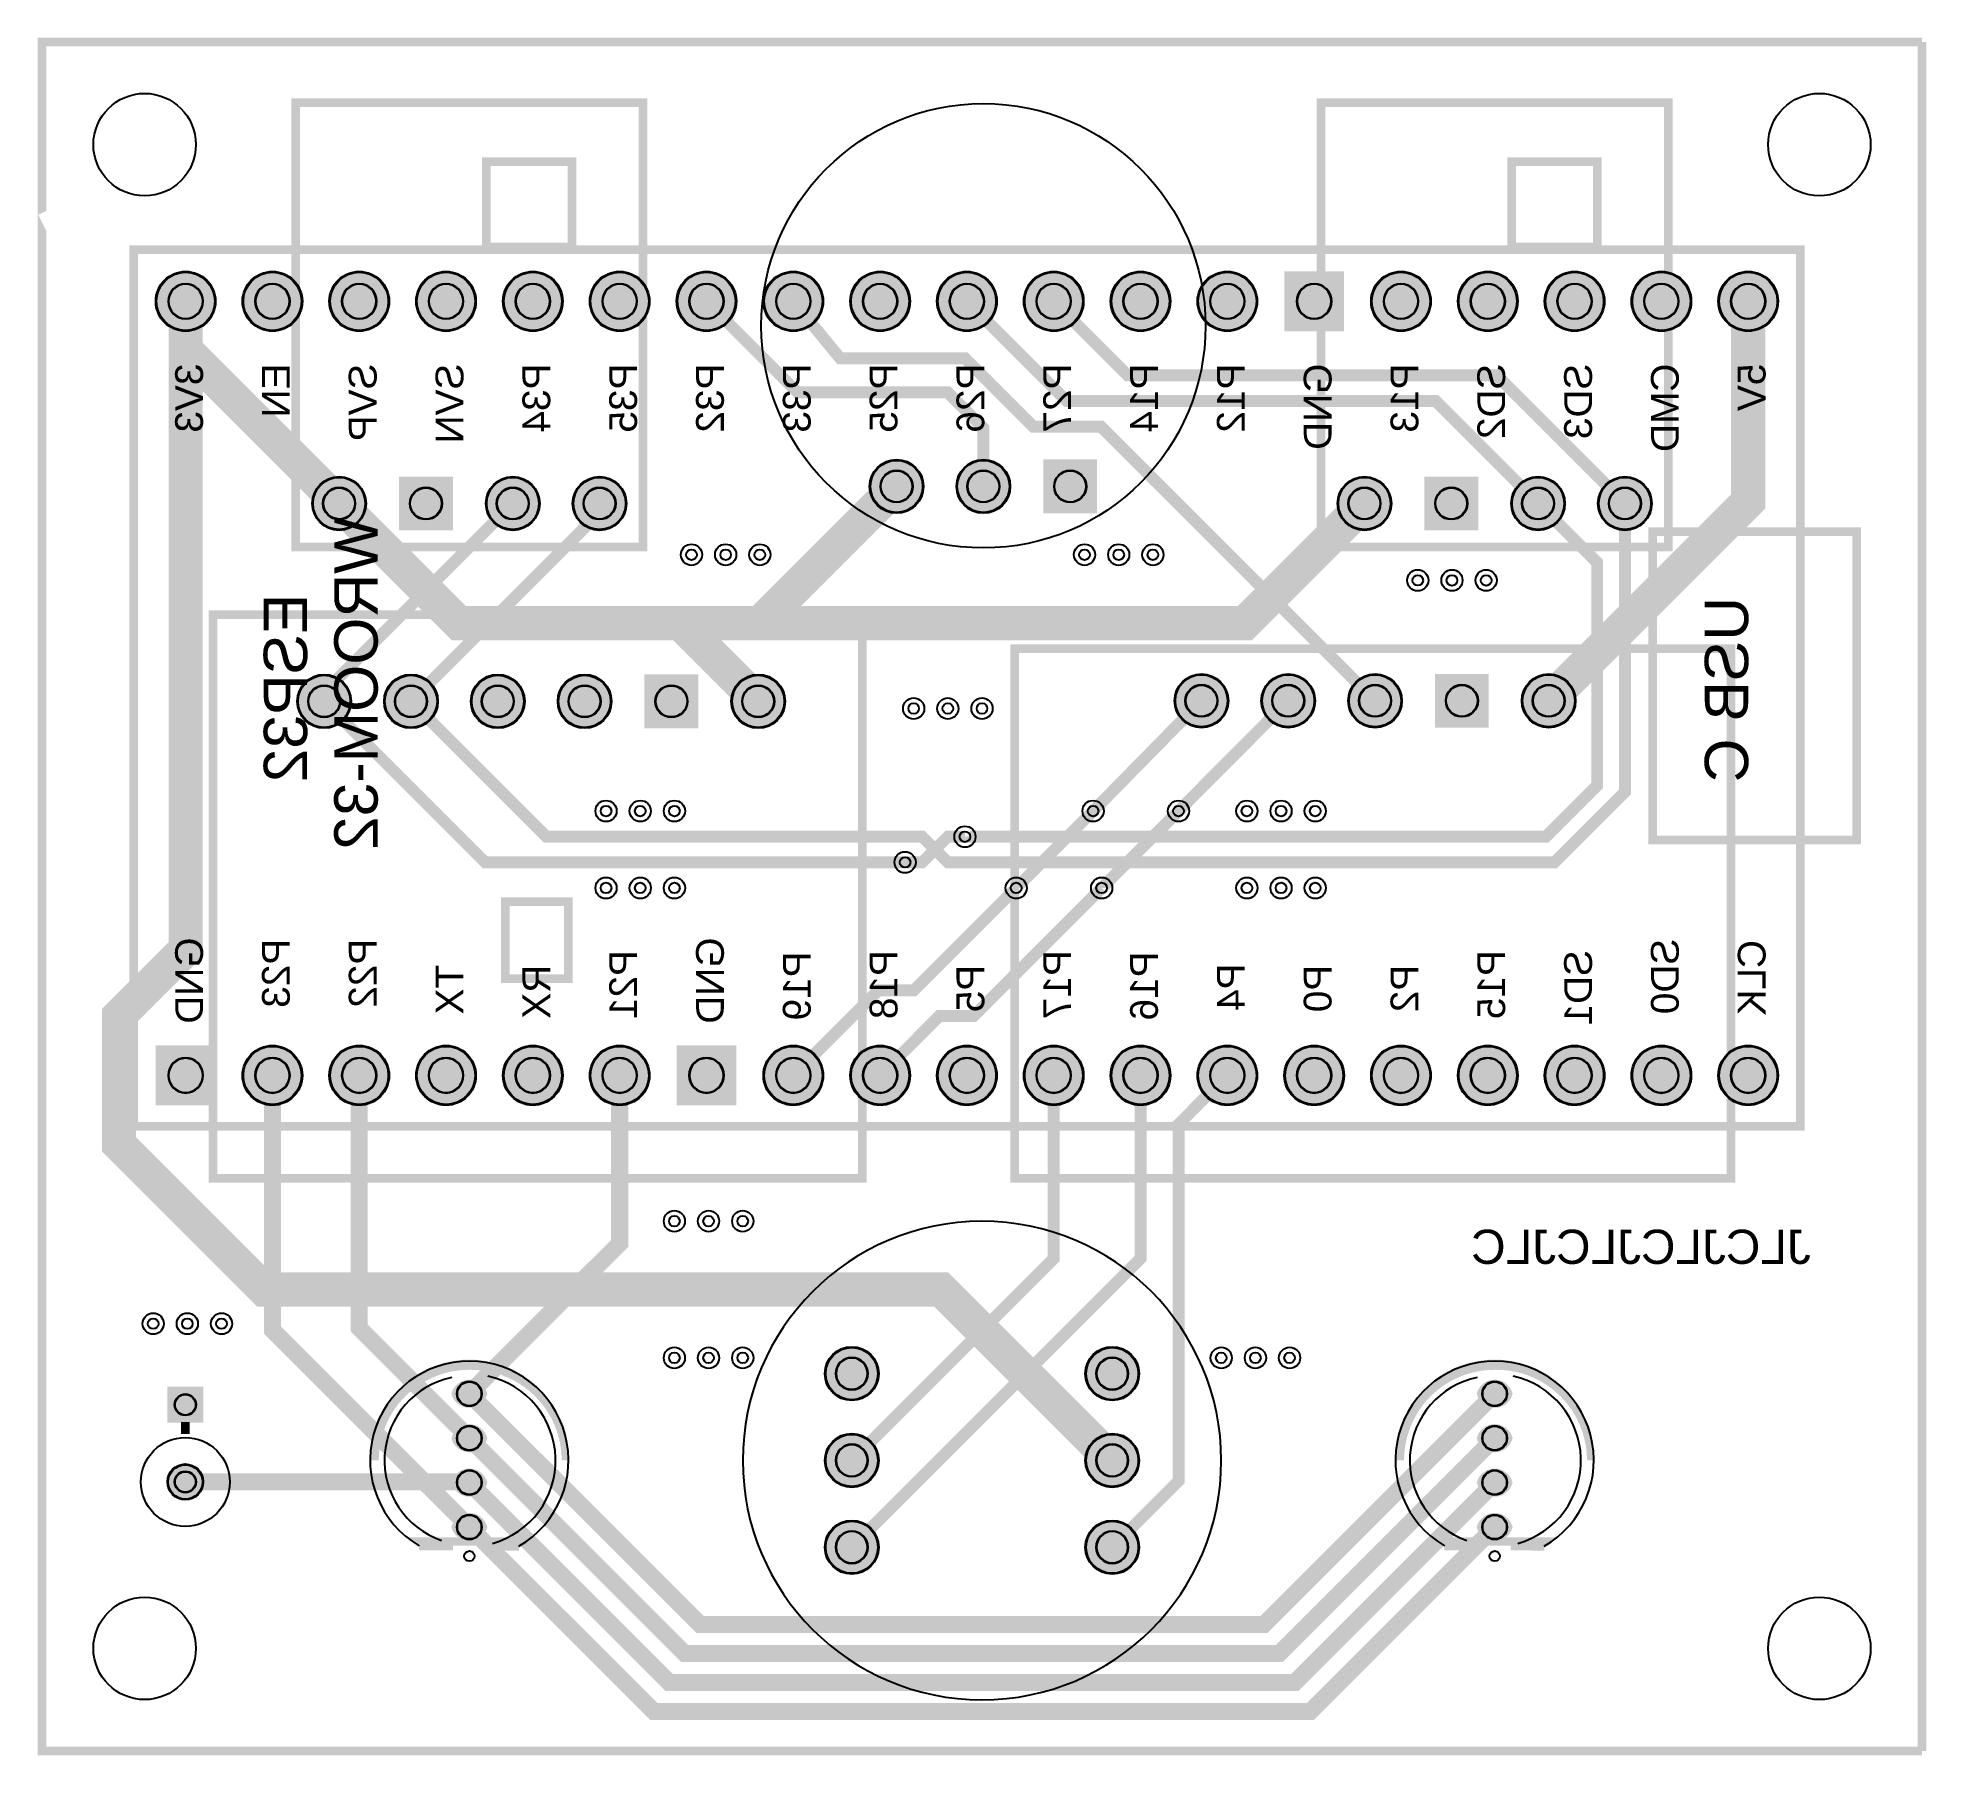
# Model space of a CAD drawing. Header units: millimetres. Extents: x -0.1 to 55.1, y -0.1 to 50.1.
import ezdxf

# ---------------------------------------------------------------- set-up
doc = ezdxf.new("R2010")
doc.units = ezdxf.units.MM
for name, color, linetype, true_color in [('BoardOutLine', 7, 'Continuous', 0xff00ff), ('BottomLayer', 7, 'Continuous', 0x0000ff), ('BottomSilkLayer', 7, 'Continuous', 0x66cc33), ('BottomSolderMaskLayer', 7, 'Continuous', 0xaa00ff), ('Document', 7, 'Continuous', 0xffffff), ('Hole', 7, 'Continuous', 0x222222), ('Multi-Layer', 7, 'Continuous', 0xc0c0c0), ('TopLayer', 7, 'Continuous', 0xff0000), ('TopSilkLayer', 7, 'Continuous', 0xffcc00), ('TopSolderMaskLayer', 7, 'Continuous', 0x800080)]:
    doc.layers.add(name, color=color, linetype=linetype, true_color=true_color)
doc.styles.get("Standard").update_dxf_attribs({"font": 'arial.ttf'})

msp = doc.modelspace()

# ---------------------------------------------------------------- texts
at = {"layer": 'BottomSilkLayer', "text_generation_flag": 2}
for s, height, p in [('3V3', 0.8128016256032513, (4.706121412242737, 40.59309118618239)), ('EN', 0.8128016256032513, (7.24612649225287, 40.593345186690385)), ('SVP', 0.8128016256032513, (9.786131572263002, 40.59309118618239)), ('SVN', 0.8128016256032513, (12.326136652273362, 40.59309118618239)), ('P34', 0.8128016256032513, (14.866141732283495, 40.59309118618239)), ('P35', 0.8128016256032513, (17.406146812293628, 40.593345186690385)), ('P32', 0.8128016256032513, (19.94615189230376, 40.593345186690385)), ('P33', 0.8128016256032513, (22.48615697231412, 40.59309118618239)), ('P25', 0.8128016256032513, (25.026162052324253, 40.59309118618239)), ('P26', 0.8128016256032513, (27.566167132334385, 40.59309118618239)), ('P27', 0.8128016256032513, (30.106172212344518, 40.593345186690385)), ('P14', 0.8128016256032513, (32.64617729235465, 40.59309118618239)), ('P12', 0.8128016256032513, (35.18618237236478, 40.59309118618239)), ('GND', 0.8128016256032513, (37.726187452374916, 40.59309118618239)), ('P13', 0.8128016256032513, (40.26619253238505, 40.593345186690385)), ('SD2', 0.8128016256032513, (42.80619761239541, 40.59309118618239)), ('SD3', 0.8128016256032513, (45.34620269240554, 40.59309118618239)), ('CMD', 0.8128016256032513, (47.88620777241567, 40.59309118618239)), ('5V', 0.8128016256032513, (50.426212852425806, 40.59309118618239)), ('WROOM-32', 1.27000254000508, (9.817881635763342, 36.11633223266449)), ('ESP32', 1.27000254000508, (7.754127508254896, 33.86207772415548)), ('USB C', 1.27000254000508, (49.91821183642378, 33.766827533655146)), ('GND', 0.8128016256032513, (4.706121412242737, 23.801117602235195)), ('P23', 0.8128016256032513, (7.24612649225287, 23.76454152908309)), ('P22', 0.8128016256032513, (9.786131572263002, 23.76454152908309)), ('P21', 0.8128016256032513, (17.406146812293628, 23.43180086360178)), ('GND', 0.8128016256032513, (19.94615189230376, 23.801117602235195)), ('P19', 0.8128016256032513, (22.48615697231412, 23.3937007874016)), ('P18', 0.8128016256032513, (25.026162052324253, 23.43180086360178)), ('P17', 0.8128016256032513, (30.106172212344518, 23.43180086360178)), ('P16', 0.8128016256032513, (32.64617729235465, 23.3937007874016)), ('P15', 0.8128016256032513, (42.80619761239541, 23.43180086360178)), ('SD1', 0.8128016256032513, (45.34620269240554, 23.432816865633754)), ('SD0', 0.8128016256032513, (47.88620777241567, 23.765557531115064)), ('CLK', 0.8128016256032513, (50.426212852425806, 23.727457454914884)), ('TX', 0.8128016256032513, (12.326136652273362, 23.00254000508005)), ('RX', 0.8128016256032513, (14.866141732283495, 23.00254000508005)), ('P5', 0.8128016256032513, (27.566167132334385, 23.00254000508005)), ('P4', 0.8128016256032513, (35.18618237236478, 23.040640081280117)), ('P0', 0.8128016256032513, (37.726187452374916, 23.00254000508005)), ('P2', 0.8128016256032513, (40.26619253238505, 23.00254000508005))]:
    msp.add_text(s, height=height, rotation=90, dxfattribs=at).set_placement(p)
msp.add_text('JLCJLCJLCJLC', height=1, dxfattribs=at).set_placement((51.750063500127, 14.249936499873002))

# ---------------------------------------------------------------- hatches: boundary and pattern name
at = {"layer": 'BottomSolderMaskLayer'}
for points in [[(3.3229743459486025, 42.41529083058174, 1), (5.073774447548806, 42.41529083058174, 1)], [(5.8629794259589625, 42.41529083058174, 1), (7.613779527559166, 42.41529083058174, 1)], [(8.402984505969096, 42.41529083058174, 1), (10.153784607569298, 42.41529083058174, 1)], [(10.942989585979229, 42.41529083058174, 1), (12.69378968757943, 42.41529083058174, 1)], [(13.482994665989361, 42.41529083058174, 1), (15.233794767589563, 42.41529083058174, 1)], [(16.022999745999492, 42.41529083058174, 1), (17.773799847599697, 42.41529083058174, 1)], [(18.563004826009852, 42.41529083058174, 1), (20.313804927610057, 42.41529083058174, 1)], [(21.103009906019984, 42.41529083058174, 1), (22.85381000762019, 42.41529083058174, 1)], [(23.643014986030117, 42.41529083058174, 1), (25.393815087630323, 42.41529083058174, 1)], [(26.18302006604025, 42.41529083058174, 1), (27.933820167640455, 42.41529083058174, 1)], [(28.723025146050382, 42.41529083058174, 1), (30.473825247650588, 42.41529083058174, 1)], [(31.263030226060515, 42.41529083058174, 1), (33.01383032766072, 42.41529083058174, 1)], [(33.80303530607065, 42.41529083058174, 1), (35.55383540767085, 42.41529083058174, 1)], [(36.343001147482255, 41.53987770024878), (38.09382740814817, 41.53987770024878), (38.09382740814817, 43.290677801848915), (36.343001147482255, 43.290677801848915)], [(38.88304546609114, 42.41529083058174, 1), (40.633845567691345, 42.41529083058174, 1)], [(41.42305054610127, 42.41529083058174, 1), (43.17385064770148, 42.41529083058174, 1)], [(43.96280162560341, 42.41529083058174, 1), (45.71360172720362, 42.41529083058174, 1)], [(46.502806705613544, 42.41529083058174, 1), (48.25360680721375, 42.41529083058174, 1)], [(49.04281178562368, 42.41529083058174, 1), (50.79361188722388, 42.41529083058174, 1)], [(24.212598425196852, 37, 1), (25.787401574803148, 37, 1)], [(26.752603505206984, 37, 1), (28.32740665481328, 37, 1)], [(29.29263483193631, 37.78737532808407), (30.867437981542707, 37.78737532808407), (30.867437981542707, 36.21257217847767), (29.29263483193631, 36.21257217847767)], [(7.902717805435762, 36.499872999746, 1), (9.477520955042062, 36.499872999746, 1)], [(10.442775378884107, 37.28740580814497), (12.017578528490503, 37.28740580814497), (12.017578528490503, 35.71260265853857), (10.442775378884107, 35.71260265853857)], [(12.982727965456027, 36.499872999746, 1), (14.557531115062327, 36.499872999746, 1)], [(15.52273304546616, 36.499872999746, 1), (17.097536195072458, 36.499872999746, 1)], [(37.90271780543576, 36.499872999746, 1), (39.47752095504206, 36.499872999746, 1)], [(40.44277537888411, 37.28740580814497), (42.017578528490276, 37.28740580814497), (42.017578528490276, 35.71260265853857), (40.44277537888411, 35.71260265853857)], [(42.98272796545603, 36.499872999746, 1), (44.557531115062325, 36.499872999746, 1)], [(45.52273304546616, 36.499872999746, 1), (47.09753619507246, 36.499872999746, 1)], [(7.464566929133801, 30.70993141986287, 1), (9.0393700787401, 30.70993141986287, 1)], [(10.004572009143933, 30.70993141986287, 1), (11.579375158750233, 30.70993141986287, 1)], [(12.544577089154066, 30.70993141986287, 1), (14.119380238760366, 30.70993141986287, 1)], [(15.084582169164426, 30.70993141986287, 1), (16.659385318770724, 30.70993141986287, 1)], [(19.19949538565743, 31.497385488104328), (19.19949538565743, 29.922582338498046), (17.62469223605126, 29.922582338498046), (17.62469223605126, 31.497385488104328)], [(20.164592329184693, 30.70993141986287, 1), (21.73939547879099, 30.70993141986287, 1)], [(33.13258826517636, 30.725933451866922, 1), (34.707391414782656, 30.725933451866922, 1)], [(35.67259334518672, 30.725933451866922, 1), (37.247396494793016, 30.725933451866922, 1)], [(38.21259842519685, 30.725933451866922, 1), (39.78740157480315, 30.725933451866922, 1)], [(42.32751164168985, 31.51338752010838), (42.32751164168985, 29.9385843705021), (40.75270849208346, 29.9385843705021), (40.75270849208346, 31.51338752010838)], [(43.29260858521712, 30.725933451866922, 1), (44.86741173482341, 30.725933451866922, 1)], [(3.3229612664158594, 18.889636399766232), (5.073761368015994, 18.889636399766232), (5.073761368015994, 20.640436501366366), (3.3229612664158594, 20.640436501366366)], [(5.8629794259589625, 19.765049530099077, 1), (7.613779527559166, 19.765049530099077, 1)], [(8.402984505969096, 19.765049530099077, 1), (10.153784607569298, 19.765049530099077, 1)], [(10.942989585979229, 19.765049530099077, 1), (12.69378968757943, 19.765049530099077, 1)], [(13.482994665989361, 19.765049530099077, 1), (15.233794767589563, 19.765049530099077, 1)], [(16.022999745999492, 19.765049530099077, 1), (17.773799847599697, 19.765049530099077, 1)], [(18.562965587411327, 18.889636399766232), (20.313791848077244, 18.889636399766232), (20.313791848077244, 20.640436501366366), (18.562965587411327, 20.640436501366366)], [(21.103009906019984, 19.765049530099077, 1), (22.85381000762019, 19.765049530099077, 1)], [(23.643014986030117, 19.765049530099077, 1), (25.393815087630323, 19.765049530099077, 1)], [(26.18302006604025, 19.765049530099077, 1), (27.933820167640455, 19.765049530099077, 1)], [(28.723025146050382, 19.765049530099077, 1), (30.473825247650588, 19.765049530099077, 1)], [(31.263030226060515, 19.765049530099077, 1), (33.01383032766072, 19.765049530099077, 1)], [(33.80303530607065, 19.765049530099077, 1), (35.55383540767085, 19.765049530099077, 1)], [(36.34304038608101, 19.765049530099077, 1), (38.09384048768121, 19.765049530099077, 1)], [(38.88304546609114, 19.765049530099077, 1), (40.633845567691345, 19.765049530099077, 1)], [(41.42305054610127, 19.765049530099077, 1), (43.17385064770148, 19.765049530099077, 1)], [(43.96280162560341, 19.765049530099077, 1), (45.71360172720362, 19.765049530099077, 1)], [(46.502806705613544, 19.765049530099077, 1), (48.25360680721375, 19.765049530099077, 1)], [(49.04281178562368, 19.765049530099077, 1), (50.79361188722388, 19.765049530099077, 1)], [(22.902717805435536, 11.038862077724161, 1), (24.477520955041832, 11.038862077724161, 1)], [(30.52273304546616, 11.038862077724161, 1), (32.09753619507246, 11.038862077724161, 1)], [(4.715499192288689, 10.653336235704842), (4.715499192288689, 9.602536134104525), (3.6646990906886003, 9.602536134104525), (3.6646990906886003, 10.653336235704842)], [(13.025527051054098, 10.450088900177775, -0.7853981633974483), (11.974726949453895, 10.450088900177775), (11.974726949453895, 10.450088900177775, -0.7853981633974483), (13.025527051054098, 10.450088900177775)], [(43.0255270510541, 10.450088900177775, -0.7853981633974483), (41.974726949453895, 10.450088900177775), (41.974726949453895, 10.450088900177775, -0.7853981633974483), (43.0255270510541, 10.450088900177775)], [(13.025527051054098, 9.150114300228552, -0.7853981633974483), (11.974726949453895, 9.150114300228552), (11.974726949453895, 9.150114300228552, -0.7853981633974483), (13.025527051054098, 9.150114300228552)], [(43.0255270510541, 9.150114300228552, -0.7853981633974483), (41.974726949453895, 9.150114300228552), (41.974726949453895, 9.150114300228552, -0.7853981633974483), (43.0255270510541, 9.150114300228552)], [(22.902717805435536, 8.498856997714029, 1), (24.477520955041832, 8.498856997714029, 1)], [(30.52273304546616, 8.498856997714029, 1), (32.09753619507246, 8.498856997714029, 1)], [(3.664592329184586, 7.869951739903513, 1), (4.715392430784789, 7.869951739903513, 1)], [(13.025527051054098, 7.850139700279442, -0.7853981633974483), (11.974726949453895, 7.850139700279442), (11.974726949453895, 7.850139700279442, -0.7853981633974483), (13.025527051054098, 7.850139700279442)], [(43.0255270510541, 7.850139700279442, -0.7853981633974483), (41.974726949453895, 7.850139700279442), (41.974726949453895, 7.850139700279442, -0.7853981633974483), (43.0255270510541, 7.850139700279442)], [(13.025527051054098, 6.550165100330219, -0.7853981633974483), (11.974726949453895, 6.550165100330219), (11.974726949453895, 6.550165100330219, -0.7853981633974483), (13.025527051054098, 6.550165100330219)], [(22.902717805435536, 5.958851917703896, 1), (24.477520955041832, 5.958851917703896, 1)], [(30.52273304546616, 5.958851917703896, 1), (32.09753619507246, 5.958851917703896, 1)], [(43.0255270510541, 6.550165100330219, -0.7853981633974483), (41.974726949453895, 6.550165100330219), (41.974726949453895, 6.550165100330219, -0.7853981633974483), (43.0255270510541, 6.550165100330219)]]:
    msp.add_hatch(color=256, dxfattribs=at).paths.add_polyline_path(points)
at = {"layer": 'Document'}
for points in [[(15.399974599949246, 8.50012700025411), (15.399974599949246, 8.550114300228643), (15.398946872207262, 8.627313812398143), (15.395864417411758, 8.704458607270908), (15.390729420338403, 8.781494006332537), (15.383545520558528, 8.858365408605891), (15.374317809860713, 8.935018329351351), (15.363052828641003, 9.011398438683955), (15.349758561267436, 9.087451600081181), (15.334444430420945, 9.163123908754528), (15.317121290416935, 9.238361729854887), (15.297801419511188, 9.313111736488395), (15.276498511198952, 9.387320947513558), (15.253227664507449, 9.460936765092242), (15.228005373295218, 9.533907011970882), (15.200849514561014, 9.606179968461788), (15.171779335773408, 9.677704409101125), (15.14081544122837, 9.74842963895685), (15.107979777445735, 9.818305529559325), (15.073295617613212, 9.887282554431636), (15.036787545091784, 9.955311824193359), (14.998481435991152, 10.022345121211174), (14.958404440829327, 10.088334933775855), (14.916584965288394, 10.153234489776082), (14.873052650082855, 10.216997789850438), (14.827838349948934, 10.279579639990175), (14.780974111776914, 10.340935683572525), (14.732493151895824, 10.401022432798527), (14.68242983253208, 10.459797299517163), (14.630819637452078, 10.517218625410464), (14.577699146814439, 10.57324571152003), (14.523106011240543, 10.627838847093699), (14.46707892513109, 10.680959337731565), (14.40965759923779, 10.732569532811453), (14.350882732519267, 10.782632852175311), (14.290795983293037, 10.831113812056174), (14.229439939710801, 10.877978050228421), (14.166858089570951, 10.923192350362342), (14.103094789496708, 10.966724665567881), (14.03819523349648, 11.0085441411087), (13.972205420931687, 11.04862113627064), (13.905172123913871, 11.086927245371271), (13.837142854152262, 11.1234353178927), (13.768165829279724, 11.158119477725108), (13.69828993867759, 11.190955141507857), (13.627564708821865, 11.221919036052782), (13.556040268182414, 11.250989214840388), (13.483767311691508, 11.278145073574592), (13.410797064812868, 11.303367364786936), (13.337181247233957, 11.32663821147844), (13.262972036209021, 11.34794111979079), (13.1882220295754, 11.367260990696309), (13.112984208474927, 11.384584130700432), (13.037311899801807, 11.399898261546923), (12.961258738404467, 11.41319252892049), (12.884878629071864, 11.4244575101402), (12.808225708326518, 11.433685220838015), (12.731354306053163, 11.440869120617776), (12.65431890699142, 11.446004117691245), (12.577174112118655, 11.449086572486635), (12.499974599949155, 11.45011430022862), (12.422775087779655, 11.449086572486635), (12.34563029290689, 11.446004117691245), (12.268594893845375, 11.440869120617776), (12.191723491571793, 11.433685220838015), (12.115070570826447, 11.4244575101402), (12.038690461493843, 11.41319252892049), (11.962637300096503, 11.399898261546923), (11.886964991423156, 11.384584130700432), (11.81172717032291, 11.367260990696309), (11.73697716368929, 11.347941119790676), (11.662767952664353, 11.32663821147844), (11.589152135085442, 11.303367364786936), (11.51618188820703, 11.278145073574592), (11.443908931715896, 11.250989214840388), (11.372384491076673, 11.221919036052782), (11.301659261220948, 11.190955141507857), (11.231783370618587, 11.158119477725108), (11.162806345746048, 11.1234353178927), (11.094777075984439, 11.086927245371271), (11.027743778966624, 11.04862113627064), (10.96175396640183, 11.0085441411087), (10.896854410401602, 10.966724665567881), (10.83309111032736, 10.923192350362228), (10.77050926018751, 10.877978050228421), (10.709153216605273, 10.831113812056174), (10.64906646737927, 10.782632852175311), (10.590291600660521, 10.732569532811453), (10.53287027476722, 10.680959337731565), (10.476843188657767, 10.627838847093699), (10.422250053084099, 10.57324571152003), (10.369129562446233, 10.517218625410464), (10.317519367366458, 10.459797299517163), (10.267456048002487, 10.401022432798527), (10.218975088121624, 10.340935683572525), (10.172110849949377, 10.279579639990175), (10.126896549815456, 10.216997789850325), (10.083364234609917, 10.153234489776082), (10.041544759069211, 10.088334933775855), (10.001467763907158, 10.022345121211174), (9.963161654806527, 9.955311824193359), (9.926653582285098, 9.887282554431636), (9.891969422452576, 9.818305529559211), (9.859133758669941, 9.74842963895685), (9.828169864124902, 9.677704409101125), (9.799099685337296, 9.606179968461788), (9.771943826603092, 9.533907011970882), (9.746721535390861, 9.460936765092242), (9.723450688699359, 9.387320947513558), (9.702147780387122, 9.313111736488395), (9.682827909481375, 9.238361729854887), (9.665504769477366, 9.163123908754528), (9.650190638630875, 9.087451600081181), (9.636896371257308, 9.011398438683841), (9.625631390037597, 8.935018329351351), (9.616403679339783, 8.858365408605891), (9.609219779559908, 8.781494006332423), (9.604084782486552, 8.704458607270908), (9.601002327691049, 8.627313812398143), (9.599974599949064, 8.550114300228643), (9.599974599949064, 8.50012700025411), (9.849961899923755, 8.50012700025411), (9.85100433501293, 8.574449223197007), (9.85413082014702, 8.648712973336501), (9.859338895573046, 8.722859823872795), (9.866624463851622, 8.796831439976131), (9.875981793082246, 8.870569624682275), (9.887403521412125, 8.944016364678305), (9.90088066282783, 9.017113875944801), (9.916402614225944, 9.08980464921683), (9.933957163753803, 9.162031495229598), (9.95353050041831, 9.233737589711836), (9.975107224950989, 9.304866518092126), (9.998670361923587, 9.37536231988281), (10.024201373103097, 9.4451695327067), (10.051680172037095, 9.514233235932238), (10.081085139856668, 9.582499093882006), (10.112393142284418, 9.64991339858102), (10.145579547836633, 9.716423112011626), (10.180618247200073, 9.781975907840888), (10.217481673774955, 9.84652021258762), (10.256140825362309, 9.910005246198807), (10.296565286981831, 9.972381061999954), (10.338723254800243, 10.033598585990376), (10.38258156115262, 10.093609655452497), (10.428105700637843, 10.152367056843445), (10.4752598572652, 10.20982456294007), (10.524006932632574, 10.265936969208383), (10.57430857511281, 10.320660129368093), (10.626125210028249, 10.373950990124285), (10.679416070784328, 10.425767625039612), (10.734139230944038, 10.47606926751996), (10.79025163721235, 10.52481634288722), (10.847709143309203, 10.571970499514578), (10.906466544699924, 10.617494638999915), (10.966477614162159, 10.661352945352291), (11.027695138152694, 10.703510913170703), (11.090070953953727, 10.743935374790226), (11.153555987564914, 10.782594526377693), (11.218100292311647, 10.819457952952575), (11.283653088140682, 10.854496652315902), (11.350162801571514, 10.887683057868003), (11.417577106270528, 10.918991060295866), (11.485842964220183, 10.94839602811544), (11.554906667445948, 10.975874827049438), (11.62471388026961, 11.001405838228948), (11.695209682060295, 11.024968975201432), (11.76633861044047, 11.046545699734224), (11.838044704922822, 11.066119036398732), (11.910271550935704, 11.08367358592659), (11.982962324207847, 11.09919553732459), (12.056059835474116, 11.11267267874041), (12.12950657547026, 11.124094407070174), (12.203244760176403, 11.133451736300913), (12.277216376279739, 11.140737304579375), (12.35136322681592, 11.1459453800054), (12.425626976955527, 11.149071865139604), (12.499949199898538, 11.150114300228665), (12.499974599949155, 11.150114300228665), (12.549987299974646, 11.150114300228665), (12.624309522917429, 11.149071865139604), (12.698573273057036, 11.1459453800054), (12.772720123593217, 11.140737304579375), (12.846691739696553, 11.133451736300913), (12.920429924402924, 11.124094407070288), (12.99387666439884, 11.11267267874041), (13.066974175665337, 11.09919553732459), (13.139664948937252, 11.08367358592659), (13.211891794950134, 11.066119036398732), (13.283597889432258, 11.046545699734224), (13.354726817812661, 11.024968975201432), (13.425222619603346, 11.001405838228948), (13.495029832427235, 10.975874827049438), (13.564093535652773, 10.94839602811544), (13.632359393602428, 10.91899106029598), (13.69977369830167, 10.887683057868003), (13.766283411732275, 10.854496652316016), (13.83183620756131, 10.819457952952575), (13.896380512308042, 10.782594526377693), (13.959865545919456, 10.743935374790226), (14.02224136172049, 10.703510913170703), (14.083458885711025, 10.661352945352291), (14.143469955173032, 10.617494638999915), (14.20222735656398, 10.571970499514691), (14.259684862660606, 10.52481634288722), (14.315797268928918, 10.47606926751996), (14.370520429088629, 10.425767625039725), (14.423811289844934, 10.373950990124285), (14.475627924760147, 10.320660129368093), (14.52592956724061, 10.265936969208383), (14.574676642607756, 10.20982456294007), (14.621830799235113, 10.152367056843445), (14.667354938720564, 10.093609655452497), (14.71121324507294, 10.033598585990376), (14.753371212891125, 9.972381061999954), (14.793795674510648, 9.910005246198807), (14.832454826098228, 9.84652021258762), (14.86931825267311, 9.781975907840888), (14.90435695203655, 9.716423112011626), (14.937543357588538, 9.64991339858102), (14.968851360016515, 9.582499093882006), (14.998256327835861, 9.514233235932238), (15.02573512676986, 9.4451695327067), (15.05126613794937, 9.37536231988281), (15.074829274921967, 9.304866518092126), (15.096405999454646, 9.233737589711836), (15.11597933611938, 9.162031495229598), (15.133533885647239, 9.08980464921683), (15.149055837045125, 9.017113875944801), (15.162532978460831, 8.944016364678305), (15.17395470679071, 8.870569624682275), (15.183312036021334, 8.796831439976131), (15.19059760429991, 8.722859823872795), (15.195805679725936, 8.648712973336501), (15.198932164860025, 8.574449223197007), (15.1999745999492, 8.50012700025411)], [(45.399974599949246, 8.50012700025411), (45.399974599949246, 8.550114300228643), (45.39894687220726, 8.627313812398143), (45.39586441741176, 8.704458607270908), (45.3907294203384, 8.781494006332537), (45.38354552055853, 8.858365408605891), (45.37431780986094, 8.935018329351351), (45.363052828641, 9.011398438683955), (45.34975856126766, 9.087451600081181), (45.33444443042117, 9.163123908754528), (45.31712129041671, 9.238361729854887), (45.297801419511416, 9.313111736488395), (45.27649851119895, 9.387320947513558), (45.25322766450745, 9.460936765092242), (45.22800537329522, 9.533907011970882), (45.200849514561014, 9.606179968461788), (45.17177933577341, 9.677704409101125), (45.14081544122837, 9.74842963895685), (45.107979777445735, 9.818305529559325), (45.07329561761321, 9.887282554431636), (45.03678754509201, 9.955311824193359), (44.99848143599138, 10.022345121211174), (44.95840444082933, 10.088334933775855), (44.91658496528839, 10.153234489776082), (44.873052650082855, 10.216997789850438), (44.82783834994916, 10.279579639990175), (44.780974111776914, 10.340935683572525), (44.732493151895824, 10.401022432798527), (44.68242983253208, 10.459797299517163), (44.63081963745208, 10.517218625410464), (44.57769914681444, 10.57324571152003), (44.52310601124077, 10.627838847093699), (44.46707892513109, 10.680959337731565), (44.40965759923802, 10.732569532811453), (44.35088273251927, 10.782632852175311), (44.29079598329304, 10.831113812056174), (44.2294399397108, 10.877978050228421), (44.16685808957095, 10.923192350362342), (44.10309478949648, 10.966724665567881), (44.03819523349648, 11.0085441411087), (43.972205420931914, 11.04862113627064), (43.90517212391387, 11.086927245371271), (43.83714285415226, 11.1234353178927), (43.76816582927995, 11.158119477725108), (43.69828993867759, 11.190955141507857), (43.627564708821865, 11.221919036052782), (43.556040268182414, 11.250989214840388), (43.48376731169151, 11.278145073574592), (43.41079706481287, 11.303367364786936), (43.33718124723396, 11.32663821147844), (43.26297203620902, 11.34794111979079), (43.1882220295754, 11.367260990696309), (43.112984208475154, 11.384584130700432), (43.037311899802035, 11.399898261546923), (42.961258738404695, 11.41319252892049), (42.88487862907209, 11.4244575101402), (42.80822570832652, 11.433685220838015), (42.73135430605316, 11.440869120617776), (42.65431890699165, 11.446004117691245), (42.57717411211888, 11.449086572486635), (42.499974599949155, 11.45011430022862), (42.422775087779655, 11.449086572486635), (42.34563029290689, 11.446004117691245), (42.268594893845375, 11.440869120617776), (42.19172349157179, 11.433685220838015), (42.11507057082645, 11.4244575101402), (42.03869046149384, 11.41319252892049), (41.9626373000965, 11.399898261546923), (41.88696499142338, 11.384584130700432), (41.81172717032314, 11.367260990696309), (41.73697716368952, 11.347941119790676), (41.66276795266435, 11.32663821147844), (41.58915213508567, 11.303367364786936), (41.51618188820703, 11.278145073574592), (41.44390893171612, 11.250989214840388), (41.37238449107667, 11.221919036052782), (41.30165926122095, 11.190955141507857), (41.23178337061859, 11.158119477725108), (41.162806345746276, 11.1234353178927), (41.09477707598444, 11.086927245371271), (41.027743778966624, 11.04862113627064), (40.96175396640206, 11.0085441411087), (40.89685441040183, 10.966724665567881), (40.83309111032736, 10.923192350362228), (40.77050926018751, 10.877978050228421), (40.70915321660527, 10.831113812056174), (40.64906646737927, 10.782632852175311), (40.59029160066052, 10.732569532811453), (40.53287027476722, 10.680959337731565), (40.47684318865777, 10.627838847093699), (40.4222500530841, 10.57324571152003), (40.36912956244646, 10.517218625410464), (40.31751936736646, 10.459797299517163), (40.26745604800249, 10.401022432798527), (40.2189750881214, 10.340935683572525), (40.17211084994938, 10.279579639990175), (40.12689654981568, 10.216997789850325), (40.08336423460992, 10.153234489776082), (40.04154475906921, 10.088334933775855), (40.00146776390716, 10.022345121211174), (39.96316165480653, 9.955311824193359), (39.9266535822851, 9.887282554431636), (39.891969422452576, 9.818305529559211), (39.85913375867017, 9.74842963895685), (39.82816986412513, 9.677704409101125), (39.799099685337524, 9.606179968461788), (39.77194382660309, 9.533907011970882), (39.74672153539109, 9.460936765092242), (39.723450688699586, 9.387320947513558), (39.70214778038712, 9.313111736488395), (39.6828279094816, 9.238361729854887), (39.665504769477366, 9.163123908754528), (39.650190638630875, 9.087451600081181), (39.636896371257535, 9.011398438683841), (39.6256313900376, 8.935018329351351), (39.61640367934001, 8.858365408605891), (39.609219779560135, 8.781494006332423), (39.60408478248678, 8.704458607270908), (39.601002327691276, 8.627313812398143), (39.59997459994929, 8.550114300228643), (39.59997459994929, 8.50012700025411), (39.849961899923755, 8.50012700025411), (39.85100433501293, 8.574449223197007), (39.85413082014725, 8.648712973336501), (39.85933889557282, 8.722859823872795), (39.86662446385162, 8.796831439976131), (39.875981793082246, 8.870569624682275), (39.887403521412125, 8.944016364678305), (39.90088066282783, 9.017113875944801), (39.91640261422572, 9.08980464921683), (39.933957163753576, 9.162031495229598), (39.95353050041831, 9.233737589711836), (39.97510722495099, 9.304866518092126), (39.99867036192336, 9.37536231988281), (40.02420137310287, 9.4451695327067), (40.051680172037095, 9.514233235932238), (40.08108513985667, 9.582499093882006), (40.112393142284645, 9.64991339858102), (40.145579547836405, 9.716423112011626), (40.180618247199845, 9.781975907840888), (40.21748167377473, 9.84652021258762), (40.25614082536231, 9.910005246198807), (40.29656528698183, 9.972381061999954), (40.338723254800016, 10.033598585990376), (40.38258156115239, 10.093609655452497), (40.42810570063784, 10.152367056843445), (40.4752598572652, 10.20982456294007), (40.524006932632346, 10.265936969208383), (40.57430857511258, 10.320660129368093), (40.62612521002802, 10.373950990124285), (40.67941607078433, 10.425767625039612), (40.73413923094404, 10.47606926751996), (40.79025163721258, 10.52481634288722), (40.847709143308975, 10.571970499514578), (40.906466544699924, 10.617494638999915), (40.96647761416193, 10.661352945352291), (41.02769513815247, 10.703510913170703), (41.09007095395373, 10.743935374790226), (41.153555987564914, 10.782594526377693), (41.21810029231165, 10.819457952952575), (41.28365308814068, 10.854496652315902), (41.35016280157129, 10.887683057868003), (41.4175771062703, 10.918991060295866), (41.48584296422018, 10.94839602811544), (41.55490666744572, 10.975874827049438), (41.62471388026961, 11.001405838228948), (41.695209682060295, 11.024968975201432), (41.76633861044047, 11.046545699734224), (41.83804470492282, 11.066119036398732), (41.910271550935704, 11.08367358592659), (41.98296232420762, 11.09919553732459), (42.056059835474116, 11.11267267874041), (42.12950657547003, 11.124094407070174), (42.2032447601764, 11.133451736300913), (42.27721637627974, 11.140737304579375), (42.35136322681592, 11.1459453800054), (42.42562697695553, 11.149071865139604), (42.49994919989831, 11.150114300228665), (42.499974599949155, 11.150114300228665), (42.549987299974646, 11.150114300228665), (42.62430952291743, 11.149071865139604), (42.698573273057036, 11.1459453800054), (42.772720123593444, 11.140737304579375), (42.84669173969678, 11.133451736300913), (42.920429924402924, 11.124094407070288), (42.99387666439907, 11.11267267874041), (43.06697417566534, 11.09919553732459), (43.13966494893725, 11.08367358592659), (43.211891794950134, 11.066119036398732), (43.283597889432485, 11.046545699734224), (43.35472681781266, 11.024968975201432), (43.425222619603346, 11.001405838228948), (43.495029832427235, 10.975874827049438), (43.56409353565277, 10.94839602811544), (43.632359393602655, 10.91899106029598), (43.69977369830167, 10.887683057868003), (43.766283411732275, 10.854496652316016), (43.83183620756131, 10.819457952952575), (43.89638051230827, 10.782594526377693), (43.95986554591923, 10.743935374790226), (44.02224136172049, 10.703510913170703), (44.083458885711025, 10.661352945352291), (44.14346995517303, 10.617494638999915), (44.20222735656398, 10.571970499514691), (44.25968486266038, 10.52481634288722), (44.31579726892892, 10.47606926751996), (44.37052042908863, 10.425767625039725), (44.423811289844934, 10.373950990124285), (44.475627924760374, 10.320660129368093), (44.52592956724061, 10.265936969208383), (44.574676642607756, 10.20982456294007), (44.62183079923511, 10.152367056843445), (44.667354938720564, 10.093609655452497), (44.71121324507294, 10.033598585990376), (44.753371212891125, 9.972381061999954), (44.79379567451065, 9.910005246198807), (44.83245482609823, 9.84652021258762), (44.86931825267311, 9.781975907840888), (44.90435695203655, 9.716423112011626), (44.93754335758854, 9.64991339858102), (44.96885136001629, 9.582499093882006), (44.99825632783586, 9.514233235932238), (45.02573512677009, 9.4451695327067), (45.0512661379496, 9.37536231988281), (45.07482927492197, 9.304866518092126), (45.096405999454646, 9.233737589711836), (45.11597933611938, 9.162031495229598), (45.13353388564724, 9.08980464921683), (45.149055837045125, 9.017113875944801), (45.16253297846083, 8.944016364678305), (45.17395470679071, 8.870569624682275), (45.183312036021334, 8.796831439976131), (45.19059760430014, 8.722859823872795), (45.195805679725936, 8.648712973336501), (45.198932164860025, 8.574449223197007), (45.1999745999492, 8.50012700025411)], [(13.949961899923665, 6.000127000253997), (11.049961899923801, 6.000127000253997), (10.6999745999492, 6.250114300228574), (14.349961899923755, 6.250114300228574)], [(43.94996189992389, 6.000127000253997), (41.0499618999238, 6.000127000253997), (40.69997459994943, 6.250114300228574), (44.34996189992398, 6.250114300228574)]]:
    msp.add_hatch(color=256, dxfattribs=at).paths.add_polyline_path(points)
at = {"layer": 'Multi-Layer'}
for points in [[(3.3483743967487043, 42.41529083058174, 1), (5.048374396748704, 42.41529083058174, 1)], [(5.888379476759065, 42.41529083058174, 1), (7.588379476759064, 42.41529083058174, 1)], [(8.428384556769197, 42.41529083058174, 1), (10.128384556769197, 42.41529083058174, 1)], [(10.96838963677933, 42.41529083058174, 1), (12.66838963677933, 42.41529083058174, 1)], [(13.508394716789462, 42.41529083058174, 1), (15.208394716789462, 42.41529083058174, 1)], [(16.048399796799593, 42.41529083058174, 1), (17.748399796799596, 42.41529083058174, 1)], [(18.588404876809953, 42.41529083058174, 1), (20.288404876809956, 42.41529083058174, 1)], [(21.128409956820086, 42.41529083058174, 1), (22.82840995682009, 42.41529083058174, 1)], [(23.66841503683022, 42.41529083058174, 1), (25.36841503683022, 42.41529083058174, 1)], [(26.20842011684035, 42.41529083058174, 1), (27.908420116840354, 42.41529083058174, 1)], [(28.748425196850484, 42.41529083058174, 1), (30.448425196850486, 42.41529083058174, 1)], [(31.288430276860616, 42.41529083058174, 1), (32.98843027686062, 42.41529083058174, 1)], [(33.82843535687075, 42.41529083058174, 1), (35.52843535687075, 42.41529083058174, 1)], [(36.36840233680459, 41.565278130556294), (38.06842773685548, 41.565278130556294), (38.06842773685548, 43.265278130556226), (36.36840233680459, 43.265278130556226)], [(38.90844551689124, 42.41529083058174, 1), (40.608445516891244, 42.41529083058174, 1)], [(41.448450596901374, 42.41529083058174, 1), (43.14845059690138, 42.41529083058174, 1)], [(43.98820167640351, 42.41529083058174, 1), (45.688201676403516, 42.41529083058174, 1)], [(46.528206756413645, 42.41529083058174, 1), (48.22820675641365, 42.41529083058174, 1)], [(49.06821183642378, 42.41529083058174, 1), (50.76821183642378, 42.41529083058174, 1)], [(24.237998475996953, 37, 1), (25.762001524003047, 37, 1)], [(26.778003556007086, 37, 1), (28.30200660401318, 37, 1)], [(29.318034036068184, 37.76197612395231), (30.842037084074263, 37.76197612395231), (30.842037084074263, 36.23797307594623), (29.318034036068184, 36.23797307594623)], [(7.928117856235864, 36.499872999746, 1), (9.45212090424196, 36.499872999746, 1)], [(10.46817373634758, 37.26200152400304), (11.99217678435366, 37.26200152400304), (11.99217678435366, 35.73799847599696), (10.46817373634758, 35.73799847599696)], [(13.008128016256128, 36.499872999746, 1), (14.532131064262225, 36.499872999746, 1)], [(15.54813309626626, 36.499872999746, 1), (17.072136144272356, 36.499872999746, 1)], [(37.928117856235865, 36.499872999746, 1), (39.45212090424196, 36.499872999746, 1)], [(40.46817373634735, 37.26200152400304), (41.99217678435343, 37.26200152400304), (41.99217678435343, 35.73799847599696), (40.46817373634735, 35.73799847599696)], [(43.00812801625613, 36.499872999746, 1), (44.532131064262224, 36.499872999746, 1)], [(45.54813309626626, 36.499872999746, 1), (47.072136144272356, 36.499872999746, 1)], [(7.489966979933903, 30.70993141986287, 1), (9.01397002794, 30.70993141986287, 1)], [(10.029972059944035, 30.70993141986287, 1), (11.553975107950132, 30.70993141986287, 1)], [(12.569977139954167, 30.70993141986287, 1), (14.093980187960264, 30.70993141986287, 1)], [(15.109982219964527, 30.70993141986287, 1), (16.633985267970623, 30.70993141986287, 1)], [(19.174091948184014, 31.4719837439676), (19.174091948184014, 29.947980695961405), (17.650088900177934, 29.947980695961405), (17.650088900177934, 31.4719837439676)], [(20.189992379984794, 30.70993141986287, 1), (21.713995427990888, 30.70993141986287, 1)], [(33.15798831597646, 30.725933451866922, 1), (34.681991363982554, 30.725933451866922, 1)], [(35.69799339598682, 30.725933451866922, 1), (37.221996443992914, 30.725933451866922, 1)], [(38.23799847599695, 30.725933451866922, 1), (39.76200152400305, 30.725933451866922, 1)], [(42.30210820421621, 31.487985775971538), (42.30210820421621, 29.96398272796546), (40.77810515621013, 29.96398272796546), (40.77810515621013, 31.487985775971538)], [(43.31800863601722, 30.725933451866922, 1), (44.84201168402331, 30.725933451866922, 1)], [(3.3483616967234866, 18.915036830073632), (5.048361696723305, 18.915036830073632), (5.048361696723305, 20.615036830073677), (3.3483616967234866, 20.615036830073677)], [(5.888379476759065, 19.765049530099077, 1), (7.588379476759064, 19.765049530099077, 1)], [(8.428384556769197, 19.765049530099077, 1), (10.128384556769197, 19.765049530099077, 1)], [(10.96838963677933, 19.765049530099077, 1), (12.66838963677933, 19.765049530099077, 1)], [(13.508394716789462, 19.765049530099077, 1), (15.208394716789462, 19.765049530099077, 1)], [(16.048399796799593, 19.765049530099077, 1), (17.748399796799596, 19.765049530099077, 1)], [(18.588366776733665, 18.915036830073632), (20.288392176784328, 18.915036830073632), (20.288392176784328, 20.615036830073677), (18.588366776733665, 20.615036830073677)], [(21.128409956820086, 19.765049530099077, 1), (22.82840995682009, 19.765049530099077, 1)], [(23.66841503683022, 19.765049530099077, 1), (25.36841503683022, 19.765049530099077, 1)], [(26.20842011684035, 19.765049530099077, 1), (27.908420116840354, 19.765049530099077, 1)], [(28.748425196850484, 19.765049530099077, 1), (30.448425196850486, 19.765049530099077, 1)], [(31.288430276860616, 19.765049530099077, 1), (32.98843027686062, 19.765049530099077, 1)], [(33.82843535687075, 19.765049530099077, 1), (35.52843535687075, 19.765049530099077, 1)], [(36.36844043688111, 19.765049530099077, 1), (38.06844043688111, 19.765049530099077, 1)], [(38.90844551689124, 19.765049530099077, 1), (40.608445516891244, 19.765049530099077, 1)], [(41.448450596901374, 19.765049530099077, 1), (43.14845059690138, 19.765049530099077, 1)], [(43.98820167640351, 19.765049530099077, 1), (45.688201676403516, 19.765049530099077, 1)], [(46.528206756413645, 19.765049530099077, 1), (48.22820675641365, 19.765049530099077, 1)], [(49.06821183642378, 19.765049530099077, 1), (50.76821183642378, 19.765049530099077, 1)], [(22.928117856235637, 11.038862077724161, 1), (24.45212090424173, 11.038862077724161, 1)], [(30.548133096266262, 11.038862077724161, 1), (32.072136144272356, 11.038862077724161, 1)], [(4.690093980188067, 10.627940055880117), (4.690093980188067, 9.62794005588023), (3.690093980188067, 9.62794005588023), (3.690093980188067, 10.627940055880117)], [(13.000127000253997, 10.450088900177775, -0.7853981633974483), (12.000127000253997, 10.450088900177775), (12.000127000253997, 10.450088900177775, -0.7853981633974483), (13.000127000253997, 10.450088900177775)], [(43.000127000254, 10.450088900177775, -0.7853981633974483), (42.000127000254, 10.450088900177775), (42.000127000254, 10.450088900177775, -0.7853981633974483), (43.000127000254, 10.450088900177775)], [(13.000127000253997, 9.150114300228552, -0.7853981633974483), (12.000127000253997, 9.150114300228552), (12.000127000253997, 9.150114300228552, -0.7853981633974483), (13.000127000253997, 9.150114300228552)], [(43.000127000254, 9.150114300228552, -0.7853981633974483), (42.000127000254, 9.150114300228552), (42.000127000254, 9.150114300228552, -0.7853981633974483), (43.000127000254, 9.150114300228552)], [(22.928117856235637, 8.498856997714029, 1), (24.45212090424173, 8.498856997714029, 1)], [(30.548133096266262, 8.498856997714029, 1), (32.072136144272356, 8.498856997714029, 1)], [(3.6899923799846874, 7.869951739903513, 1), (4.689992379984687, 7.869951739903513, 1)], [(13.000127000253997, 7.850139700279442, -0.7853981633974483), (12.000127000253997, 7.850139700279442), (12.000127000253997, 7.850139700279442, -0.7853981633974483), (13.000127000253997, 7.850139700279442)], [(43.000127000254, 7.850139700279442, -0.7853981633974483), (42.000127000254, 7.850139700279442), (42.000127000254, 7.850139700279442, -0.7853981633974483), (43.000127000254, 7.850139700279442)], [(13.000127000253997, 6.550165100330219, -0.7853981633974483), (12.000127000253997, 6.550165100330219), (12.000127000253997, 6.550165100330219, -0.7853981633974483), (13.000127000253997, 6.550165100330219)], [(22.928117856235637, 5.958851917703896, 1), (24.45212090424173, 5.958851917703896, 1)], [(30.548133096266262, 5.958851917703896, 1), (32.072136144272356, 5.958851917703896, 1)], [(43.000127000254, 6.550165100330219, -0.7853981633974483), (42.000127000254, 6.550165100330219), (42.000127000254, 6.550165100330219, -0.7853981633974483), (43.000127000254, 6.550165100330219)]]:
    msp.add_hatch(color=256, dxfattribs=at).paths.add_polyline_path(points)
at = {"layer": 'TopSolderMaskLayer'}
for points in [[(3.3229743459486025, 42.41529083058174, 1), (5.073774447548806, 42.41529083058174, 1)], [(5.8629794259589625, 42.41529083058174, 1), (7.613779527559166, 42.41529083058174, 1)], [(8.402984505969096, 42.41529083058174, 1), (10.153784607569298, 42.41529083058174, 1)], [(10.942989585979229, 42.41529083058174, 1), (12.69378968757943, 42.41529083058174, 1)], [(13.482994665989361, 42.41529083058174, 1), (15.233794767589563, 42.41529083058174, 1)], [(16.022999745999492, 42.41529083058174, 1), (17.773799847599697, 42.41529083058174, 1)], [(18.563004826009852, 42.41529083058174, 1), (20.313804927610057, 42.41529083058174, 1)], [(21.103009906019984, 42.41529083058174, 1), (22.85381000762019, 42.41529083058174, 1)], [(23.643014986030117, 42.41529083058174, 1), (25.393815087630323, 42.41529083058174, 1)], [(26.18302006604025, 42.41529083058174, 1), (27.933820167640455, 42.41529083058174, 1)], [(28.723025146050382, 42.41529083058174, 1), (30.473825247650588, 42.41529083058174, 1)], [(31.263030226060515, 42.41529083058174, 1), (33.01383032766072, 42.41529083058174, 1)], [(33.80303530607065, 42.41529083058174, 1), (35.55383540767085, 42.41529083058174, 1)], [(36.343001147482255, 41.53987770024878), (38.09382740814817, 41.53987770024878), (38.09382740814817, 43.290677801848915), (36.343001147482255, 43.290677801848915)], [(38.88304546609114, 42.41529083058174, 1), (40.633845567691345, 42.41529083058174, 1)], [(41.42305054610127, 42.41529083058174, 1), (43.17385064770148, 42.41529083058174, 1)], [(43.96280162560341, 42.41529083058174, 1), (45.71360172720362, 42.41529083058174, 1)], [(46.502806705613544, 42.41529083058174, 1), (48.25360680721375, 42.41529083058174, 1)], [(49.04281178562368, 42.41529083058174, 1), (50.79361188722388, 42.41529083058174, 1)], [(24.212598425196852, 37, 1), (25.787401574803148, 37, 1)], [(26.752603505206984, 37, 1), (28.32740665481328, 37, 1)], [(29.29263483193631, 37.78737532808407), (30.867437981542707, 37.78737532808407), (30.867437981542707, 36.21257217847767), (29.29263483193631, 36.21257217847767)], [(7.902717805435762, 36.499872999746, 1), (9.477520955042062, 36.499872999746, 1)], [(10.442775378884107, 37.28740580814497), (12.017578528490503, 37.28740580814497), (12.017578528490503, 35.71260265853857), (10.442775378884107, 35.71260265853857)], [(12.982727965456027, 36.499872999746, 1), (14.557531115062327, 36.499872999746, 1)], [(15.52273304546616, 36.499872999746, 1), (17.097536195072458, 36.499872999746, 1)], [(37.90271780543576, 36.499872999746, 1), (39.47752095504206, 36.499872999746, 1)], [(40.44277537888411, 37.28740580814497), (42.017578528490276, 37.28740580814497), (42.017578528490276, 35.71260265853857), (40.44277537888411, 35.71260265853857)], [(42.98272796545603, 36.499872999746, 1), (44.557531115062325, 36.499872999746, 1)], [(45.52273304546616, 36.499872999746, 1), (47.09753619507246, 36.499872999746, 1)], [(7.464566929133801, 30.70993141986287, 1), (9.0393700787401, 30.70993141986287, 1)], [(10.004572009143933, 30.70993141986287, 1), (11.579375158750233, 30.70993141986287, 1)], [(12.544577089154066, 30.70993141986287, 1), (14.119380238760366, 30.70993141986287, 1)], [(15.084582169164426, 30.70993141986287, 1), (16.659385318770724, 30.70993141986287, 1)], [(19.19949538565743, 31.497385488104328), (19.19949538565743, 29.922582338498046), (17.62469223605126, 29.922582338498046), (17.62469223605126, 31.497385488104328)], [(20.164592329184693, 30.70993141986287, 1), (21.73939547879099, 30.70993141986287, 1)], [(33.13258826517636, 30.725933451866922, 1), (34.707391414782656, 30.725933451866922, 1)], [(35.67259334518672, 30.725933451866922, 1), (37.247396494793016, 30.725933451866922, 1)], [(38.21259842519685, 30.725933451866922, 1), (39.78740157480315, 30.725933451866922, 1)], [(42.32751164168985, 31.51338752010838), (42.32751164168985, 29.9385843705021), (40.75270849208346, 29.9385843705021), (40.75270849208346, 31.51338752010838)], [(43.29260858521712, 30.725933451866922, 1), (44.86741173482341, 30.725933451866922, 1)], [(3.3229612664158594, 18.889636399766232), (5.073761368015994, 18.889636399766232), (5.073761368015994, 20.640436501366366), (3.3229612664158594, 20.640436501366366)], [(5.8629794259589625, 19.765049530099077, 1), (7.613779527559166, 19.765049530099077, 1)], [(8.402984505969096, 19.765049530099077, 1), (10.153784607569298, 19.765049530099077, 1)], [(10.942989585979229, 19.765049530099077, 1), (12.69378968757943, 19.765049530099077, 1)], [(13.482994665989361, 19.765049530099077, 1), (15.233794767589563, 19.765049530099077, 1)], [(16.022999745999492, 19.765049530099077, 1), (17.773799847599697, 19.765049530099077, 1)], [(18.562965587411327, 18.889636399766232), (20.313791848077244, 18.889636399766232), (20.313791848077244, 20.640436501366366), (18.562965587411327, 20.640436501366366)], [(21.103009906019984, 19.765049530099077, 1), (22.85381000762019, 19.765049530099077, 1)], [(23.643014986030117, 19.765049530099077, 1), (25.393815087630323, 19.765049530099077, 1)], [(26.18302006604025, 19.765049530099077, 1), (27.933820167640455, 19.765049530099077, 1)], [(28.723025146050382, 19.765049530099077, 1), (30.473825247650588, 19.765049530099077, 1)], [(31.263030226060515, 19.765049530099077, 1), (33.01383032766072, 19.765049530099077, 1)], [(33.80303530607065, 19.765049530099077, 1), (35.55383540767085, 19.765049530099077, 1)], [(36.34304038608101, 19.765049530099077, 1), (38.09384048768121, 19.765049530099077, 1)], [(38.88304546609114, 19.765049530099077, 1), (40.633845567691345, 19.765049530099077, 1)], [(41.42305054610127, 19.765049530099077, 1), (43.17385064770148, 19.765049530099077, 1)], [(43.96280162560341, 19.765049530099077, 1), (45.71360172720362, 19.765049530099077, 1)], [(46.502806705613544, 19.765049530099077, 1), (48.25360680721375, 19.765049530099077, 1)], [(49.04281178562368, 19.765049530099077, 1), (50.79361188722388, 19.765049530099077, 1)], [(22.902717805435536, 11.038862077724161, 1), (24.477520955041832, 11.038862077724161, 1)], [(30.52273304546616, 11.038862077724161, 1), (32.09753619507246, 11.038862077724161, 1)], [(4.715499192288689, 10.653336235704842), (4.715499192288689, 9.602536134104525), (3.6646990906886003, 9.602536134104525), (3.6646990906886003, 10.653336235704842)], [(13.025527051054098, 10.450088900177775, -0.7853981633974483), (11.974726949453895, 10.450088900177775), (11.974726949453895, 10.450088900177775, -0.7853981633974483), (13.025527051054098, 10.450088900177775)], [(43.0255270510541, 10.450088900177775, -0.7853981633974483), (41.974726949453895, 10.450088900177775), (41.974726949453895, 10.450088900177775, -0.7853981633974483), (43.0255270510541, 10.450088900177775)], [(13.025527051054098, 9.150114300228552, -0.7853981633974483), (11.974726949453895, 9.150114300228552), (11.974726949453895, 9.150114300228552, -0.7853981633974483), (13.025527051054098, 9.150114300228552)], [(43.0255270510541, 9.150114300228552, -0.7853981633974483), (41.974726949453895, 9.150114300228552), (41.974726949453895, 9.150114300228552, -0.7853981633974483), (43.0255270510541, 9.150114300228552)], [(22.902717805435536, 8.498856997714029, 1), (24.477520955041832, 8.498856997714029, 1)], [(30.52273304546616, 8.498856997714029, 1), (32.09753619507246, 8.498856997714029, 1)], [(3.664592329184586, 7.869951739903513, 1), (4.715392430784789, 7.869951739903513, 1)], [(13.025527051054098, 7.850139700279442, -0.7853981633974483), (11.974726949453895, 7.850139700279442), (11.974726949453895, 7.850139700279442, -0.7853981633974483), (13.025527051054098, 7.850139700279442)], [(43.0255270510541, 7.850139700279442, -0.7853981633974483), (41.974726949453895, 7.850139700279442), (41.974726949453895, 7.850139700279442, -0.7853981633974483), (43.0255270510541, 7.850139700279442)], [(13.025527051054098, 6.550165100330219, -0.7853981633974483), (11.974726949453895, 6.550165100330219), (11.974726949453895, 6.550165100330219, -0.7853981633974483), (13.025527051054098, 6.550165100330219)], [(22.902717805435536, 5.958851917703896, 1), (24.477520955041832, 5.958851917703896, 1)], [(30.52273304546616, 5.958851917703896, 1), (32.09753619507246, 5.958851917703896, 1)], [(43.0255270510541, 6.550165100330219, -0.7853981633974483), (41.974726949453895, 6.550165100330219), (41.974726949453895, 6.550165100330219, -0.7853981633974483), (43.0255270510541, 6.550165100330219)]]:
    msp.add_hatch(color=256, dxfattribs=at).paths.add_polyline_path(points)

# ---------------------------------------------------------------- linework, layer by layer
at = {"layer": 'BoardOutLine', "const_width": 0.25400050800101603}
for points in [[(0.00010160020315197471, 45), (-0.0005334010668320843, 45.00127000254008), (-0.0005334010668320843, 50), (55, 50)], [(55.000025400050845, 50), (55.000025400050845, -2.5400050844837097e-05)], [(55, 0), (-0.0005334010668320843, 0), (-0.0005334010668320843, 45.00127000254008), (0.00010160020315197471, 45)]]:
    msp.add_lwpolyline(points, dxfattribs=at)
at = {"layer": 'BottomLayer'}
for points, const_width in [([(4.198628397256925, 42.41554483108962), (4.198628397256925, 23.449326898653908), (2.2504445008891025, 21.501143002286085), (2.2504445008891025, 17.74955549911101), (6.499872999746003, 13.500127000253997), (26.30937261874533, 13.500127000253997), (31.310642621285297, 8.498856997714029)], 1), ([(4.198628397256925, 42.41554483108962), (4.198628397256925, 40.993141986283945), (8.69189738379464, 36.499872999746)], 1), ([(44.08125476250939, 30.72644145288291), (49.918186436372935, 36.56337312674623), (49.918186436372935, 42.41554483108962)], 1), ([(18.66395732791466, 32.999745999492006), (21.00076200152421, 32.999745999492006), (24.998729997460032, 37.00025400050811)], 1), ([(8.69189738379464, 36.499872999746), (12.192024384048864, 32.999745999492006), (18.66395732791466, 32.999745999492006), (20.952501905003828, 30.711201422402837)], 1), ([(21.00076200152421, 32.999745999492006), (35.18999237998469, 32.999745999492006), (38.69011938023891, 36.499872999746)], 1), ([(28.500127000253997, 25.249936499873), (28.500127000253997, 25.250088900177843), (30.750063500127, 27.500025400050845)], 0.3500127000254001), ([(31, 25.249936499873), (31, 25.250012700025422), (33.250012700025536, 27.500025400050845)], 0.3500127000254001), ([(27, 26.749987299974578), (26.49961899923801, 26.749987299974578), (25.750317500634992, 26.000685801371674), (25.249758699517542, 26.000889001777978)], 0.3500127000254001), ([(12.499949199898538, 7.850139700279442), (12.480391160782347, 7.869697739395519), (4.190220980442064, 7.869697739395519)], 0.5)]:
    msp.add_lwpolyline(points, dxfattribs=dict(at, const_width=const_width))
at = {"layer": 'BottomSilkLayer', "const_width": 0.25400050800101603}
for points in [[(2.6740919481839, 18.526797053594123), (2.6740919481839, 18.27279654559311), (51.442189484379014, 18.27279654559311), (51.442189484379014, 43.92684785369579), (2.6740919481839, 43.92684785369579), (2.6740919481839, 18.526797053594123)], [(47.124180848361675, 35.67183134366269), (47.124180848361675, 26.65481330962666), (53.09319278638554, 26.65481330962666), (53.09319278638554, 35.67183134366269), (47.124180848361675, 35.67183134366269)]]:
    msp.add_lwpolyline(points, close=True, dxfattribs=at)
at = {"layer": 'BottomSolderMaskLayer'}
for points in [[(4.198479033011154, 42.930101241606735), (4.1982174423553715, 42.930101241606735)], [(6.738222522365504, 42.930101241606735), (6.738484113021286, 42.930101241606735)], [(9.278227602375637, 42.930101241606735), (9.278489193031419, 42.930101241606735)], [(11.81823268238577, 42.930101241606735), (11.818494273041551, 42.930101241606735)], [(14.358237762395902, 42.930101241606735), (14.358499353051911, 42.930101241606735)], [(16.898242842406034, 42.930101241606735), (16.898504433062044, 42.930101241606735)], [(19.438247922416167, 42.930101241606735), (19.438509513072177, 42.930101241606735)], [(21.9782530024263, 42.930101241606735), (21.97851459308231, 42.930101241606735)], [(24.51825808243666, 42.930101241606735), (24.51851967309267, 42.930101241606735)], [(27.058263162446792, 42.930101241606735), (27.0585247531028, 42.930101241606735)], [(29.598268242456925, 42.930101241606735), (29.598529833112934, 42.930101241606735)], [(32.13827332246706, 42.930101241606735), (32.13853491312307, 42.930101241606735)], [(34.67827840247719, 42.930101241606735), (34.6785399931332, 42.930101241606735)], [(37.21854507314333, 42.930101241606735), (37.21828348248732, 42.930101241606735)], [(39.758288562497455, 42.930101241606735), (39.758550153153465, 42.930101241606735)], [(42.29829364250759, 42.930101241606735), (42.2985552331636, 42.930101241606735)], [(44.83804472200973, 42.930101241606735), (44.838306312665736, 42.930101241606735)], [(47.37804980201986, 42.930101241606735), (47.37831139267587, 42.930101241606735)], [(49.918316472686, 42.930101241606735), (49.91805488203022, 42.930101241606735)], [(4.198479033011154, 41.90048041955674), (4.1982174423553715, 41.90048041955674)], [(6.738222522365504, 41.90048041955674), (6.738484113021286, 41.90048041955674)], [(9.278227602375637, 41.90048041955674), (9.278489193031419, 41.90048041955674)], [(11.81823268238577, 41.90048041955674), (11.818494273041551, 41.90048041955674)], [(14.358237762395902, 41.90048041955674), (14.358499353051911, 41.90048041955674)], [(16.898242842406034, 41.90048041955674), (16.898504433062044, 41.90048041955674)], [(19.438247922416167, 41.90048041955674), (19.438509513072177, 41.90048041955674)], [(21.9782530024263, 41.90048041955674), (21.97851459308231, 41.90048041955674)], [(24.51825808243666, 41.90048041955674), (24.51851967309267, 41.90048041955674)], [(27.058263162446792, 41.90048041955674), (27.0585247531028, 41.90048041955674)], [(29.598268242456925, 41.90048041955674), (29.598529833112934, 41.90048041955674)], [(32.13827332246706, 41.90048041955674), (32.13853491312307, 41.90048041955674)], [(34.67827840247719, 41.90048041955674), (34.6785399931332, 41.90048041955674)], [(37.21854507314333, 41.90048041955674), (37.21828348248732, 41.90048041955674)], [(39.758288562497455, 41.90048041955674), (39.758550153153465, 41.90048041955674)], [(42.29829364250759, 41.90048041955674), (42.2985552331636, 41.90048041955674)], [(44.83804472200973, 41.90048041955674), (44.838306312665736, 41.90048041955674)], [(47.37804980201986, 41.90048041955674), (47.37831139267587, 41.90048041955674)], [(49.918316472686, 41.90048041955674), (49.91805488203022, 41.90048041955674)], [(4.198479033011154, 20.279859941124073), (4.1982174423553715, 20.279859941124073)], [(6.738484113021286, 20.279859941124073), (6.738222522365504, 20.279859941124073)], [(9.278489193031419, 20.279859941124073), (9.278227602375637, 20.279859941124073)], [(11.81823268238577, 20.279859941124073), (11.818494273041551, 20.279859941124073)], [(14.358237762395902, 20.279859941124073), (14.358499353051911, 20.279859941124073)], [(16.898504433062044, 20.279859941124073), (16.898242842406034, 20.279859941124073)], [(19.438509513072177, 20.279859941124073), (19.438247922416167, 20.279859941124073)], [(21.9782530024263, 20.279859941124073), (21.97851459308231, 20.279859941124073)], [(24.51825808243666, 20.279859941124073), (24.51851967309267, 20.279859941124073)], [(27.058263162446792, 20.279859941124073), (27.0585247531028, 20.279859941124073)], [(29.598268242456925, 20.279859941124073), (29.598529833112934, 20.279859941124073)], [(32.13827332246706, 20.279859941124073), (32.13853491312307, 20.279859941124073)], [(34.67827840247719, 20.279859941124073), (34.6785399931332, 20.279859941124073)], [(37.21828348248732, 20.279859941124073), (37.21854507314333, 20.279859941124073)], [(39.758288562497455, 20.279859941124073), (39.758550153153465, 20.279859941124073)], [(42.29829364250759, 20.279859941124073), (42.2985552331636, 20.279859941124073)], [(44.83804472200973, 20.279859941124073), (44.838306312665736, 20.279859941124073)], [(47.37804980201986, 20.279859941124073), (47.37831139267587, 20.279859941124073)], [(49.91805488203022, 20.279859941124073), (49.918316472686, 20.279859941124073)], [(4.198479033011154, 19.25023911907408), (4.1982174423553715, 19.25023911907408)], [(6.738484113021286, 19.25023911907408), (6.738222522365504, 19.25023911907408)], [(9.278489193031419, 19.25023911907408), (9.278227602375637, 19.25023911907408)], [(11.81823268238577, 19.25023911907408), (11.818494273041551, 19.25023911907408)], [(14.358237762395902, 19.25023911907408), (14.358499353051911, 19.25023911907408)], [(16.898504433062044, 19.25023911907408), (16.898242842406034, 19.25023911907408)], [(19.438509513072177, 19.25023911907408), (19.438247922416167, 19.25023911907408)], [(21.9782530024263, 19.25023911907408), (21.97851459308231, 19.25023911907408)], [(24.51825808243666, 19.25023911907408), (24.51851967309267, 19.25023911907408)], [(27.058263162446792, 19.25023911907408), (27.0585247531028, 19.25023911907408)], [(29.598268242456925, 19.25023911907408), (29.598529833112934, 19.25023911907408)], [(32.13827332246706, 19.25023911907408), (32.13853491312307, 19.25023911907408)], [(34.67827840247719, 19.25023911907408), (34.6785399931332, 19.25023911907408)], [(37.21828348248732, 19.25023911907408), (37.21854507314333, 19.25023911907408)], [(39.758288562497455, 19.25023911907408), (39.758550153153465, 19.25023911907408)], [(42.29829364250759, 19.25023911907408), (42.2985552331636, 19.25023911907408)], [(44.83804472200973, 19.25023911907408), (44.838306312665736, 19.25023911907408)], [(47.37804980201986, 19.25023911907408), (47.37831139267587, 19.25023911907408)], [(49.91805488203022, 19.25023911907408), (49.918316472686, 19.25023911907408)], [(23.692717805435677, 11.511303022606052), (23.68746846160343, 11.511303022606052)], [(31.312733045466075, 11.511303022606052), (31.307483701633828, 11.511303022606052)], [(23.692717805435677, 10.56642113284227), (23.68746846160343, 10.56642113284227)], [(31.312733045466075, 10.56642113284227), (31.307483701633828, 10.56642113284227)], [(23.692717805435677, 8.97129794259592), (23.68746846160343, 8.97129794259592)], [(31.312733045466075, 8.97129794259592), (31.307483701633828, 8.97129794259592)], [(23.692717805435677, 8.026416052832138), (23.68746846160343, 8.026416052832138)], [(31.312733045466075, 8.026416052832138), (31.307483701633828, 8.026416052832138)], [(23.692717805435677, 6.431292862585786), (23.68746846160343, 6.431292862585786)], [(31.312733045466075, 6.431292862585786), (31.307483701633828, 6.431292862585786)], [(23.692717805435677, 5.486410972822006), (23.68746846160343, 5.486410972822006)], [(31.312733045466075, 5.486410972822006), (31.307483701633828, 5.486410972822006)]]:
    msp.add_lwpolyline(points, close=True, dxfattribs=at)
for centre, radius in [((4.198374396748704, 42.41529083058174), 0.8754000508001016), ((6.738379476759064, 42.41529083058174), 0.8754000508001016), ((9.278384556769197, 42.41529083058174), 0.8754000508001016), ((11.81838963677933, 42.41529083058174), 0.8754000508001016), ((14.358394716789462, 42.41529083058174), 0.8754000508001016), ((16.898399796799595, 42.41529083058174), 0.8754000508001016), ((19.438404876809955, 42.41529083058174), 0.8754000508001016), ((21.978409956820087, 42.41529083058174), 0.8754000508001016), ((24.51841503683022, 42.41529083058174), 0.8754000508001016), ((27.058420116840352, 42.41529083058174), 0.8754000508001016), ((29.598425196850485, 42.41529083058174), 0.8754000508001016), ((32.13843027686062, 42.41529083058174), 0.8754000508001016), ((34.67843535687075, 42.41529083058174), 0.8754000508001016), ((39.75844551689124, 42.41529083058174), 0.8754000508001016), ((42.298450596901375, 42.41529083058174), 0.8754000508001016), ((44.838201676403514, 42.41529083058174), 0.8754000508001016), ((47.37820675641365, 42.41529083058174), 0.8754000508001016), ((49.91821183642378, 42.41529083058174), 0.8754000508001016), ((25, 37), 0.7874015748031498), ((27.540005080010133, 37), 0.7874015748031498), ((8.690119380238912, 36.499872999746), 0.7874015748031498), ((13.770129540259177, 36.499872999746), 0.7874015748031498), ((16.31013462026931, 36.499872999746), 0.7874015748031498), ((24.999974599949155, 36.99997459994927), 0.47244094488188987), ((27.539979679959288, 36.99997459994927), 0.47244094488188987), ((30.080035560071337, 36.99997459994927), 0.47244094488188987), ((38.69011938023891, 36.499872999746), 0.7874015748031498), ((43.77012954025918, 36.499872999746), 0.7874015748031498), ((46.31013462026931, 36.499872999746), 0.7874015748031498), ((8.690144780289529, 36.49997459994927), 0.47244094488188987), ((11.230175260350507, 36.5), 0.47244094488188987), ((13.770154940309794, 36.49997459994927), 0.47244094488188987), ((16.310160020320154, 36.49997459994927), 0.47244094488188987), ((38.69014478028953, 36.49997459994927), 0.47244094488188987), ((41.23017526035051, 36.5), 0.47244094488188987), ((43.770154940309794, 36.49997459994927), 0.47244094488188987), ((46.31016002031993, 36.49997459994927), 0.47244094488188987), ((8.25196850393695, 30.70993141986287), 0.7874015748031498), ((10.791973583947083, 30.70993141986287), 0.7874015748031498), ((13.331978663957216, 30.70993141986287), 0.7874015748031498), ((15.871983743967576, 30.70993141986287), 0.7874015748031498), ((20.95199390398784, 30.70993141986287), 0.7874015748031498), ((33.91998983997951, 30.725933451866922), 0.7874015748031498), ((36.45999491998987, 30.725933451866922), 0.7874015748031498), ((39, 30.725933451866922), 0.7874015748031498), ((44.080010160020265, 30.725933451866922), 0.7874015748031498), ((8.25207010414033, 30.70998221996456), 0.47244094488188987), ((10.792075184150463, 30.70998221996456), 0.47244094488188987), ((13.332080264160595, 30.70998221996456), 0.47244094488188987), ((15.872085344170728, 30.70998221996456), 0.47244094488188987), ((18.41209042418086, 30.70998221996456), 0.47244094488188987), ((20.952095504190993, 30.70998221996456), 0.47244094488188987), ((33.92009144018289, 30.725984251968498), 0.47244094488188987), ((36.46009652019302, 30.725984251968498), 0.47244094488188987), ((39.00010160020315, 30.725984251968498), 0.47244094488188987), ((41.540106680213285, 30.725984251968498), 0.47244094488188987), ((44.08011176022342, 30.725984251968498), 0.47244094488188987), ((6.738379476759064, 19.765049530099077), 0.8754000508001016), ((9.278384556769197, 19.765049530099077), 0.8754000508001016), ((11.81838963677933, 19.765049530099077), 0.8754000508001016), ((14.358394716789462, 19.765049530099077), 0.8754000508001016), ((16.898399796799595, 19.765049530099077), 0.8754000508001016), ((21.978409956820087, 19.765049530099077), 0.8754000508001016), ((24.51841503683022, 19.765049530099077), 0.8754000508001016), ((27.058420116840352, 19.765049530099077), 0.8754000508001016), ((29.598425196850485, 19.765049530099077), 0.8754000508001016), ((32.13843027686062, 19.765049530099077), 0.8754000508001016), ((34.67843535687075, 19.765049530099077), 0.8754000508001016), ((37.21844043688111, 19.765049530099077), 0.8754000508001016), ((39.75844551689124, 19.765049530099077), 0.8754000508001016), ((42.298450596901375, 19.765049530099077), 0.8754000508001016), ((44.838201676403514, 19.765049530099077), 0.8754000508001016), ((47.37820675641365, 19.765049530099077), 0.8754000508001016), ((49.91821183642378, 19.765049530099077), 0.8754000508001016), ((23.690119380238684, 11.038862077724161), 0.7874015748031498), ((31.31013462026931, 11.038862077724161), 0.7874015748031498), ((12.499974599949155, 10.450088900177775), 0.3677933807480518), ((42.499974599949155, 10.450088900177775), 0.3677933807480518), ((4.190093980188067, 10.127940055880117), 0.315240030480061), ((12.499974599949155, 9.150114300228552), 0.3677933807480518), ((42.499974599949155, 9.150114300228552), 0.3677933807480518), ((23.690119380238684, 8.498856997714029), 0.7874015748031498), ((31.31013462026931, 8.498856997714029), 0.7874015748031498), ((4.189992379984687, 7.869951739903513), 0.5254000508001015), ((4.190093980188067, 7.87007874015751), 0.315240030480061), ((12.499974599949155, 7.850139700279442), 0.3677933807480518), ((42.499974599949155, 7.850139700279442), 0.3677933807480518), ((12.499974599949155, 6.550165100330219), 0.3677933807480518), ((23.690119380238684, 5.958851917703896), 0.7874015748031498), ((31.31013462026931, 5.958851917703896), 0.7874015748031498), ((42.499974599949155, 6.550165100330219), 0.3677933807480518)]:
    msp.add_circle(centre, radius, dxfattribs=at)
for centre, radius, start, end in [((4.198479033011154, 42.41529083058174), 0.5148104110249966, 450, 270), ((4.1982174423553715, 42.41529083058174), 0.5148104110249966, 270, 450), ((6.738222522365504, 42.41529083058174), 0.5148104110249966, 450, 270), ((6.738484113021286, 42.41529083058174), 0.5148104110249966, 270, 450), ((9.278227602375637, 42.41529083058174), 0.5148104110249966, 450, 270), ((9.278489193031419, 42.41529083058174), 0.5148104110249966, 270, 450), ((11.81823268238577, 42.41529083058174), 0.5148104110249966, 450, 270), ((11.818494273041551, 42.41529083058174), 0.5148104110249966, 270, 450), ((14.358237762395902, 42.41529083058174), 0.5148104110249966, 450, 270), ((14.358499353051911, 42.41529083058174), 0.5148104110249966, 270, 450), ((16.898242842406034, 42.41529083058174), 0.5148104110249966, 450, 270), ((16.898504433062044, 42.41529083058174), 0.5148104110249966, 270, 450), ((19.438247922416167, 42.41529083058174), 0.5148104110249966, 450, 270), ((19.438509513072177, 42.41529083058174), 0.5148104110249966, 270, 450), ((21.9782530024263, 42.41529083058174), 0.5148104110249966, 450, 270), ((21.97851459308231, 42.41529083058174), 0.5148104110249966, 270, 450), ((24.51825808243666, 42.41529083058174), 0.5148104110249966, 450, 270), ((24.51851967309267, 42.41529083058174), 0.5148104110249966, 270, 450), ((27.058263162446792, 42.41529083058174), 0.5148104110249966, 450, 270), ((27.0585247531028, 42.41529083058174), 0.5148104110249966, 270, 450), ((29.598268242456925, 42.41529083058174), 0.5148104110249966, 450, 270), ((29.598529833112934, 42.41529083058174), 0.5148104110249966, 270, 450), ((32.13827332246706, 42.41529083058174), 0.5148104110249966, 450, 270), ((32.13853491312307, 42.41529083058174), 0.5148104110249966, 270, 450), ((34.67827840247719, 42.41529083058174), 0.5148104110249966, 450, 270), ((34.6785399931332, 42.41529083058174), 0.5148104110249966, 270, 450), ((37.21854507314333, 42.41529083058174), 0.5148104110249966, 450, 270), ((37.21828348248732, 42.41529083058174), 0.5148104110249966, 270, 450), ((39.758288562497455, 42.41529083058174), 0.5148104110249966, 450, 270), ((39.758550153153465, 42.41529083058174), 0.5148104110249966, 270, 450), ((42.29829364250759, 42.41529083058174), 0.5148104110249966, 450, 270), ((42.2985552331636, 42.41529083058174), 0.5148104110249966, 270, 450), ((44.83804472200973, 42.41529083058174), 0.5148104110249966, 450, 270), ((44.838306312665736, 42.41529083058174), 0.5148104110249966, 270, 450), ((47.37804980201986, 42.41529083058174), 0.5148104110249966, 450, 270), ((47.37831139267587, 42.41529083058174), 0.5148104110249966, 270, 450), ((49.918316472686, 42.41529083058174), 0.5148104110249966, 450, 270), ((49.91805488203022, 42.41529083058174), 0.5148104110249966, 270, 450), ((4.198479033011154, 19.765049530099077), 0.5148104110249966, 450, 270), ((4.1982174423553715, 19.765049530099077), 0.5148104110249966, 270, 450), ((6.738484113021286, 19.765049530099077), 0.5148104110249966, 450, 270), ((6.738222522365504, 19.765049530099077), 0.5148104110249966, 270, 450), ((9.278489193031419, 19.765049530099077), 0.5148104110249966, 450, 270), ((9.278227602375637, 19.765049530099077), 0.5148104110249966, 270, 450), ((11.81823268238577, 19.765049530099077), 0.5148104110249966, 450, 270), ((11.818494273041551, 19.765049530099077), 0.5148104110249966, 270, 450), ((14.358237762395902, 19.765049530099077), 0.5148104110249966, 450, 270), ((14.358499353051911, 19.765049530099077), 0.5148104110249966, 270, 450), ((16.898504433062044, 19.765049530099077), 0.5148104110249966, 450, 270), ((16.898242842406034, 19.765049530099077), 0.5148104110249966, 270, 450), ((19.438509513072177, 19.765049530099077), 0.5148104110249966, 450, 270), ((19.438247922416167, 19.765049530099077), 0.5148104110249966, 270, 450), ((21.9782530024263, 19.765049530099077), 0.5148104110249966, 450, 270), ((21.97851459308231, 19.765049530099077), 0.5148104110249966, 270, 450), ((24.51825808243666, 19.765049530099077), 0.5148104110249966, 450, 270), ((24.51851967309267, 19.765049530099077), 0.5148104110249966, 270, 450), ((27.058263162446792, 19.765049530099077), 0.5148104110249966, 450, 270), ((27.0585247531028, 19.765049530099077), 0.5148104110249966, 270, 450), ((29.598268242456925, 19.765049530099077), 0.5148104110249966, 450, 270), ((29.598529833112934, 19.765049530099077), 0.5148104110249966, 270, 450), ((32.13827332246706, 19.765049530099077), 0.5148104110249966, 450, 270), ((32.13853491312307, 19.765049530099077), 0.5148104110249966, 270, 450), ((34.67827840247719, 19.765049530099077), 0.5148104110249966, 450, 270), ((34.6785399931332, 19.765049530099077), 0.5148104110249966, 270, 450), ((37.21828348248732, 19.765049530099077), 0.5148104110249966, 450, 270), ((37.21854507314333, 19.765049530099077), 0.5148104110249966, 270, 450), ((39.758288562497455, 19.765049530099077), 0.5148104110249966, 450, 270), ((39.758550153153465, 19.765049530099077), 0.5148104110249966, 270, 450), ((42.29829364250759, 19.765049530099077), 0.5148104110249966, 450, 270), ((42.2985552331636, 19.765049530099077), 0.5148104110249966, 270, 450), ((44.83804472200973, 19.765049530099077), 0.5148104110249966, 450, 270), ((44.838306312665736, 19.765049530099077), 0.5148104110249966, 270, 450), ((47.37804980201986, 19.765049530099077), 0.5148104110249966, 450, 270), ((47.37831139267587, 19.765049530099077), 0.5148104110249966, 270, 450), ((49.91805488203022, 19.765049530099077), 0.5148104110249966, 450, 270), ((49.918316472686, 19.765049530099077), 0.5148104110249966, 270, 450), ((23.68746846160343, 11.038862077724161), 0.47244094488188987, 90, 270), ((23.692717805435677, 11.038862077724161), 0.47244094488188987, 270, 90), ((31.307483701633828, 11.038862077724161), 0.47244094488188987, 90, 270), ((31.312733045466075, 11.038862077724161), 0.47244094488188987, 270, 90), ((23.68746846160343, 8.498856997714029), 0.47244094488188987, 90, 270), ((23.692717805435677, 8.498856997714029), 0.47244094488188987, 270, 90), ((31.307483701633828, 8.498856997714029), 0.47244094488188987, 90, 270), ((31.312733045466075, 8.498856997714029), 0.47244094488188987, 270, 90), ((23.68746846160343, 5.958851917703896), 0.47244094488188987, 90, 270), ((23.692717805435677, 5.958851917703896), 0.47244094488188987, 270, 90), ((31.307483701633828, 5.958851917703896), 0.47244094488188987, 90, 270), ((31.312733045466075, 5.958851917703896), 0.47244094488188987, 270, 90)]:
    msp.add_arc(centre, radius, start, end, dxfattribs=at)
at = {"layer": 'Document'}
for centre in [(12.500127000253997, 5.700025400050777), (42.500127000254, 5.700025400050777)]:
    msp.add_circle(centre, 0.15011430022860048, dxfattribs=at)
at = {"layer": 'Hole'}
for centre in [(18.999745999492006, 35), (19.999745999492006, 35), (20.999745999492006, 35), (30.49987299974623, 35), (31.500127000253997, 35), (32.500127000254224, 35), (40.249936499873, 34.250190500380995), (41.249936499873, 34.249936499873), (42.249936499873, 34.249936499873), (25.500127000253997, 30.499872999746003), (26.500127000253997, 30.499872999746003), (27.500127000253997, 30.499872999746003), (16.499872999746003, 27.500127000253997), (17.499872999746003, 27.500127000253997), (18.499872999746003, 27.500127000253997), (30.750063500127, 27.499872999746003), (33.249936499873, 27.499872999746003), (35.24993649987323, 27.500127000253997), (36.249936499873, 27.500127000253997), (37.249936499873, 27.500127000253997), (27.000254000507994, 26.749047498095024), (25.249936499873, 26), (16.500127000253997, 25.249936499873), (17.500127000253997, 25.249936499873), (18.500127000253997, 25.249936499873), (28.500127000253997, 25.249936499873), (31, 25.249936499873), (35.24993649987323, 25.249936499873), (36.249936499873, 25.249936499873), (37.249936499873, 25.249936499873), (18.499364998730016, 15.500127000253997), (19.499364998730016, 15.499872999746117), (20.499364998730016, 15.499872999746117), (3.2494284988570143, 12.50012700025411), (4.249428498857014, 12.499872999746003), (5.249428498857014, 12.499872999746003), (18.499364998730016, 11.500127000253997), (19.499364998730016, 11.499872999746003), (20.499364998730016, 11.499872999746003), (34.499364998730016, 11.500127000253997), (35.499364998730016, 11.499872999746003), (36.499364998730016, 11.499872999746003)]:
    msp.add_circle(centre, 0.15499110998222, dxfattribs=at)
at = {"layer": 'Multi-Layer'}
for points in [[(4.198475996952084, 42.915163830327735), (4.19822199644409, 42.915163830327735)], [(6.738227076454223, 42.915163830327735), (6.738481076962216, 42.915163830327735)], [(9.278232156464355, 42.915163830327735), (9.278486156972349, 42.915163830327735)], [(11.818237236474488, 42.915163830327735), (11.818491236982481, 42.915163830327735)], [(14.35824231648462, 42.915163830327735), (14.358496316992614, 42.915163830327735)], [(16.898247396494753, 42.915163830327735), (16.898501397002747, 42.915163830327735)], [(19.438252476505113, 42.915163830327735), (19.438506477013107, 42.915163830327735)], [(21.978257556515246, 42.915163830327735), (21.97851155702324, 42.915163830327735)], [(24.518262636525378, 42.915163830327735), (24.518516637033372, 42.915163830327735)], [(27.05826771653551, 42.915163830327735), (27.058521717043504, 42.915163830327735)], [(29.598272796545643, 42.915163830327735), (29.598526797053637, 42.915163830327735)], [(32.138277876555776, 42.915163830327735), (32.13853187706377, 42.915163830327735)], [(34.67828295656591, 42.915163830327735), (34.67853695707413, 42.915163830327735)], [(37.21854203708426, 42.915163830327735), (37.21828803657604, 42.915163830327735)], [(39.7582931165864, 42.915163830327735), (39.758547117094395, 42.915163830327735)], [(42.298298196596534, 42.915163830327735), (42.29855219710453, 42.915163830327735)], [(44.83804927609867, 42.915163830327735), (44.838303276606666, 42.915163830327735)], [(47.378054356108805, 42.915163830327735), (47.3783083566168, 42.915163830327735)], [(49.91831343662693, 42.915163830327735), (49.91805943611894, 42.915163830327735)], [(4.198475996952084, 41.91541783083574), (4.19822199644409, 41.91541783083574)], [(6.738227076454223, 41.91541783083574), (6.738481076962216, 41.91541783083574)], [(9.278232156464355, 41.91541783083574), (9.278486156972349, 41.91541783083574)], [(11.818237236474488, 41.91541783083574), (11.818491236982481, 41.91541783083574)], [(14.35824231648462, 41.91541783083574), (14.358496316992614, 41.91541783083574)], [(16.898247396494753, 41.91541783083574), (16.898501397002747, 41.91541783083574)], [(19.438252476505113, 41.91541783083574), (19.438506477013107, 41.91541783083574)], [(21.978257556515246, 41.91541783083574), (21.97851155702324, 41.91541783083574)], [(24.518262636525378, 41.91541783083574), (24.518516637033372, 41.91541783083574)], [(27.05826771653551, 41.91541783083574), (27.058521717043504, 41.91541783083574)], [(29.598272796545643, 41.91541783083574), (29.598526797053637, 41.91541783083574)], [(32.138277876555776, 41.91541783083574), (32.13853187706377, 41.91541783083574)], [(34.67828295656591, 41.91541783083574), (34.67853695707413, 41.91541783083574)], [(37.21854203708426, 41.91541783083574), (37.21828803657604, 41.91541783083574)], [(39.7582931165864, 41.91541783083574), (39.758547117094395, 41.91541783083574)], [(42.298298196596534, 41.91541783083574), (42.29855219710453, 41.91541783083574)], [(44.83804927609867, 41.91541783083574), (44.838303276606666, 41.91541783083574)], [(47.378054356108805, 41.91541783083574), (47.3783083566168, 41.91541783083574)], [(49.91831343662693, 41.91541783083574), (49.91805943611894, 41.91541783083574)], [(4.198475996952084, 20.264922529845077), (4.19822199644409, 20.264922529845077)], [(6.738481076962216, 20.264922529845077), (6.738227076454223, 20.264922529845077)], [(9.278486156972349, 20.264922529845077), (9.278232156464355, 20.264922529845077)], [(11.818237236474488, 20.264922529845077), (11.818491236982481, 20.264922529845077)], [(14.35824231648462, 20.264922529845077), (14.358496316992614, 20.264922529845077)], [(16.898501397002747, 20.264922529845077), (16.898247396494753, 20.264922529845077)], [(19.438506477013107, 20.264922529845077), (19.438252476505113, 20.264922529845077)], [(21.978257556515246, 20.264922529845077), (21.97851155702324, 20.264922529845077)], [(24.518262636525378, 20.264922529845077), (24.518516637033372, 20.264922529845077)], [(27.05826771653551, 20.264922529845077), (27.058521717043504, 20.264922529845077)], [(29.598272796545643, 20.264922529845077), (29.598526797053637, 20.264922529845077)], [(32.138277876555776, 20.264922529845077), (32.13853187706377, 20.264922529845077)], [(34.67828295656591, 20.264922529845077), (34.67853695707413, 20.264922529845077)], [(37.21828803657604, 20.264922529845077), (37.21854203708426, 20.264922529845077)], [(39.7582931165864, 20.264922529845077), (39.758547117094395, 20.264922529845077)], [(42.298298196596534, 20.264922529845077), (42.29855219710453, 20.264922529845077)], [(44.83804927609867, 20.264922529845077), (44.838303276606666, 20.264922529845077)], [(47.378054356108805, 20.264922529845077), (47.3783083566168, 20.264922529845077)], [(49.91805943611894, 20.264922529845077), (49.91831343662693, 20.264922529845077)], [(4.198475996952084, 19.265176530353077), (4.19822199644409, 19.265176530353077)], [(6.738481076962216, 19.265176530353077), (6.738227076454223, 19.265176530353077)], [(9.278486156972349, 19.265176530353077), (9.278232156464355, 19.265176530353077)], [(11.818237236474488, 19.265176530353077), (11.818491236982481, 19.265176530353077)], [(14.35824231648462, 19.265176530353077), (14.358496316992614, 19.265176530353077)], [(16.898501397002747, 19.265176530353077), (16.898247396494753, 19.265176530353077)], [(19.438506477013107, 19.265176530353077), (19.438252476505113, 19.265176530353077)], [(21.978257556515246, 19.265176530353077), (21.97851155702324, 19.265176530353077)], [(24.518262636525378, 19.265176530353077), (24.518516637033372, 19.265176530353077)], [(27.05826771653551, 19.265176530353077), (27.058521717043504, 19.265176530353077)], [(29.598272796545643, 19.265176530353077), (29.598526797053637, 19.265176530353077)], [(32.138277876555776, 19.265176530353077), (32.13853187706377, 19.265176530353077)], [(34.67828295656591, 19.265176530353077), (34.67853695707413, 19.265176530353077)], [(37.21828803657604, 19.265176530353077), (37.21854203708426, 19.265176530353077)], [(39.7582931165864, 19.265176530353077), (39.758547117094395, 19.265176530353077)], [(42.298298196596534, 19.265176530353077), (42.29855219710453, 19.265176530353077)], [(44.83804927609867, 19.265176530353077), (44.838303276606666, 19.265176530353077)], [(47.378054356108805, 19.265176530353077), (47.3783083566168, 19.265176530353077)], [(49.91805943611894, 19.265176530353077), (49.91831343662693, 19.265176530353077)], [(23.692633985268003, 11.49606299212599), (23.687553975107903, 11.49606299212599)], [(31.3126492252984, 11.49606299212599), (31.3075692151383, 11.49606299212599)], [(23.692633985268003, 10.581661163322332), (23.687553975107903, 10.581661163322332)], [(31.3126492252984, 10.581661163322332), (31.3075692151383, 10.581661163322332)], [(23.692633985268003, 8.956057912115858), (23.687553975107903, 8.956057912115858)], [(31.3126492252984, 8.956057912115858), (31.3075692151383, 8.956057912115858)], [(23.692633985268003, 8.0416560833122), (23.687553975107903, 8.0416560833122)], [(31.3126492252984, 8.0416560833122), (31.3075692151383, 8.0416560833122)], [(23.692633985268003, 6.416052832105725), (23.687553975107903, 6.416052832105725)], [(31.3126492252984, 6.416052832105725), (31.3075692151383, 6.416052832105725)], [(23.692633985268003, 5.501651003302067), (23.687553975107903, 5.501651003302067)], [(31.3126492252984, 5.501651003302067), (31.3075692151383, 5.501651003302067)]]:
    msp.add_lwpolyline(points, close=True, dxfattribs=at)
for centre, radius in [((3, 47.000000000000114), 1.5000000000000002), ((52, 47.000000000000114), 1.5000000000000002), ((4.198374396748704, 42.41529083058174), 0.8500000000000001), ((6.738379476759064, 42.41529083058174), 0.8500000000000001), ((9.278384556769197, 42.41529083058174), 0.8500000000000001), ((11.81838963677933, 42.41529083058174), 0.8500000000000001), ((14.358394716789462, 42.41529083058174), 0.8500000000000001), ((16.898399796799595, 42.41529083058174), 0.8500000000000001), ((19.438404876809955, 42.41529083058174), 0.8500000000000001), ((21.978409956820087, 42.41529083058174), 0.8500000000000001), ((24.51841503683022, 42.41529083058174), 0.8500000000000001), ((27.058420116840352, 42.41529083058174), 0.8500000000000001), ((29.598425196850485, 42.41529083058174), 0.8500000000000001), ((32.13843027686062, 42.41529083058174), 0.8500000000000001), ((34.67843535687075, 42.41529083058174), 0.8500000000000001), ((39.75844551689124, 42.41529083058174), 0.8500000000000001), ((42.298450596901375, 42.41529083058174), 0.8500000000000001), ((44.838201676403514, 42.41529083058174), 0.8500000000000001), ((47.37820675641365, 42.41529083058174), 0.8500000000000001), ((49.91821183642378, 42.41529083058174), 0.8500000000000001), ((25, 37), 0.7620015240030481), ((27.540005080010133, 37), 0.7620015240030481), ((8.690119380238912, 36.499872999746), 0.7620015240030481), ((13.770129540259177, 36.499872999746), 0.7620015240030481), ((16.31013462026931, 36.499872999746), 0.7620015240030481), ((24.999974599949155, 36.99997459994927), 0.45720091440182886), ((27.539979679959288, 36.99997459994927), 0.45720091440182886), ((30.080035560071337, 36.99997459994927), 0.45720091440182886), ((38.69011938023891, 36.499872999746), 0.7620015240030481), ((43.77012954025918, 36.499872999746), 0.7620015240030481), ((46.31013462026931, 36.499872999746), 0.7620015240030481), ((8.690144780289529, 36.49997459994927), 0.45720091440182886), ((11.230175260350507, 36.5), 0.45720091440182886), ((13.770154940309794, 36.49997459994927), 0.45720091440182886), ((16.310160020320154, 36.49997459994927), 0.45720091440182886), ((38.69014478028953, 36.49997459994927), 0.45720091440182886), ((41.23017526035051, 36.5), 0.45720091440182886), ((43.770154940309794, 36.49997459994927), 0.45720091440182886), ((46.31016002031993, 36.49997459994927), 0.45720091440182886), ((18.999745999492006, 35), 0.31000762001524007), ((19.999745999492006, 35), 0.31000762001524007), ((20.999745999492006, 35), 0.31000762001524007), ((30.49987299974623, 35), 0.31000762001524007), ((31.500127000253997, 35), 0.31000762001524007), ((32.500127000254224, 35), 0.31000762001524007), ((40.249936499873, 34.250190500380995), 0.31000762001524007), ((41.249936499873, 34.249936499873), 0.31000762001524007), ((42.249936499873, 34.249936499873), 0.31000762001524007), ((8.25196850393695, 30.70993141986287), 0.7620015240030481), ((8.25207010414033, 30.70998221996456), 0.45720091440182886), ((10.791973583947083, 30.70993141986287), 0.7620015240030481), ((10.792075184150463, 30.70998221996456), 0.45720091440182886), ((13.331978663957216, 30.70993141986287), 0.7620015240030481), ((13.332080264160595, 30.70998221996456), 0.45720091440182886), ((15.871983743967576, 30.70993141986287), 0.7620015240030481), ((15.872085344170728, 30.70998221996456), 0.45720091440182886), ((18.41209042418086, 30.70998221996456), 0.45720091440182886), ((20.95199390398784, 30.70993141986287), 0.7620015240030481), ((20.952095504190993, 30.70998221996456), 0.45720091440182886), ((33.91998983997951, 30.725933451866922), 0.7620015240030481), ((33.92009144018289, 30.725984251968498), 0.45720091440182886), ((36.45999491998987, 30.725933451866922), 0.7620015240030481), ((36.46009652019302, 30.725984251968498), 0.45720091440182886), ((39, 30.725933451866922), 0.7620015240030481), ((39.00010160020315, 30.725984251968498), 0.45720091440182886), ((41.540106680213285, 30.725984251968498), 0.45720091440182886), ((44.080010160020265, 30.725933451866922), 0.7620015240030481), ((44.08011176022342, 30.725984251968498), 0.45720091440182886), ((25.500127000253997, 30.499872999746003), 0.31000762001524007), ((26.500127000253997, 30.499872999746003), 0.31000762001524007), ((27.500127000253997, 30.499872999746003), 0.31000762001524007), ((16.499872999746003, 27.500127000253997), 0.31000762001524007), ((17.499872999746003, 27.500127000253997), 0.31000762001524007), ((18.499872999746003, 27.500127000253997), 0.31000762001524007), ((30.750063500127, 27.499872999746003), 0.31000762001524007), ((33.249936499873, 27.499872999746003), 0.31000762001524007), ((35.24993649987323, 27.500127000253997), 0.31000762001524007), ((36.249936499873, 27.500127000253997), 0.31000762001524007), ((37.249936499873, 27.500127000253997), 0.31000762001524007), ((27.000254000507994, 26.749047498095024), 0.31000762001524007), ((25.249936499873, 26), 0.31000762001524007), ((16.500127000253997, 25.249936499873), 0.31000762001524007), ((17.500127000253997, 25.249936499873), 0.31000762001524007), ((18.500127000253997, 25.249936499873), 0.31000762001524007), ((28.500127000253997, 25.249936499873), 0.31000762001524007), ((31, 25.249936499873), 0.31000762001524007), ((35.24993649987323, 25.249936499873), 0.31000762001524007), ((36.249936499873, 25.249936499873), 0.31000762001524007), ((37.249936499873, 25.249936499873), 0.31000762001524007), ((6.738379476759064, 19.765049530099077), 0.8500000000000001), ((9.278384556769197, 19.765049530099077), 0.8500000000000001), ((11.81838963677933, 19.765049530099077), 0.8500000000000001), ((14.358394716789462, 19.765049530099077), 0.8500000000000001), ((16.898399796799595, 19.765049530099077), 0.8500000000000001), ((21.978409956820087, 19.765049530099077), 0.8500000000000001), ((24.51841503683022, 19.765049530099077), 0.8500000000000001), ((27.058420116840352, 19.765049530099077), 0.8500000000000001), ((29.598425196850485, 19.765049530099077), 0.8500000000000001), ((32.13843027686062, 19.765049530099077), 0.8500000000000001), ((34.67843535687075, 19.765049530099077), 0.8500000000000001), ((37.21844043688111, 19.765049530099077), 0.8500000000000001), ((39.75844551689124, 19.765049530099077), 0.8500000000000001), ((42.298450596901375, 19.765049530099077), 0.8500000000000001), ((44.838201676403514, 19.765049530099077), 0.8500000000000001), ((47.37820675641365, 19.765049530099077), 0.8500000000000001), ((49.91821183642378, 19.765049530099077), 0.8500000000000001), ((18.499364998730016, 15.500127000253997), 0.31000762001524007), ((19.499364998730016, 15.499872999746117), 0.31000762001524007), ((20.499364998730016, 15.499872999746117), 0.31000762001524007), ((3.2494284988570143, 12.50012700025411), 0.31000762001524007), ((4.249428498857014, 12.499872999746003), 0.31000762001524007), ((5.249428498857014, 12.499872999746003), 0.31000762001524007), ((18.499364998730016, 11.500127000253997), 0.31000762001524007), ((19.499364998730016, 11.499872999746003), 0.31000762001524007), ((20.499364998730016, 11.499872999746003), 0.31000762001524007), ((23.690119380238684, 11.038862077724161), 0.7620015240030481), ((31.31013462026931, 11.038862077724161), 0.7620015240030481), ((34.499364998730016, 11.500127000253997), 0.31000762001524007), ((35.499364998730016, 11.499872999746003), 0.31000762001524007), ((36.499364998730016, 11.499872999746003), 0.31000762001524007), ((12.499974599949155, 10.450088900177775), 0.3500127000254001), ((42.499974599949155, 10.450088900177775), 0.3500127000254001), ((4.190093980188067, 10.127940055880117), 0.30000000000000004), ((12.499974599949155, 9.150114300228552), 0.3500127000254001), ((42.499974599949155, 9.150114300228552), 0.3500127000254001), ((23.690119380238684, 8.498856997714029), 0.7620015240030481), ((31.31013462026931, 8.498856997714029), 0.7620015240030481), ((4.189992379984687, 7.869951739903513), 0.5), ((4.190093980188067, 7.87007874015751), 0.30000000000000004), ((12.499974599949155, 7.850139700279442), 0.3500127000254001), ((42.499974599949155, 7.850139700279442), 0.3500127000254001), ((12.499974599949155, 6.550165100330219), 0.3500127000254001), ((23.690119380238684, 5.958851917703896), 0.7620015240030481), ((31.31013462026931, 5.958851917703896), 0.7620015240030481), ((42.499974599949155, 6.550165100330219), 0.3500127000254001), ((3, 3.0000000000001137), 1.5000000000000002), ((52, 3.0000000000001137), 1.5000000000000002)]:
    msp.add_circle(centre, radius, dxfattribs=at)
for centre, radius, start, end in [((4.198475996952084, 42.41529083058174), 0.4998729997459995, 450, 270), ((4.19822199644409, 42.41529083058174), 0.4998729997459995, 270, 450), ((6.738227076454223, 42.41529083058174), 0.4998729997459995, 450, 270), ((6.738481076962216, 42.41529083058174), 0.4998729997459995, 270, 450), ((9.278232156464355, 42.41529083058174), 0.4998729997459995, 450, 270), ((9.278486156972349, 42.41529083058174), 0.4998729997459995, 270, 450), ((11.818237236474488, 42.41529083058174), 0.4998729997459995, 450, 270), ((11.818491236982481, 42.41529083058174), 0.4998729997459995, 270, 450), ((14.35824231648462, 42.41529083058174), 0.4998729997459995, 450, 270), ((14.358496316992614, 42.41529083058174), 0.4998729997459995, 270, 450), ((16.898247396494753, 42.41529083058174), 0.4998729997459995, 450, 270), ((16.898501397002747, 42.41529083058174), 0.4998729997459995, 270, 450), ((19.438252476505113, 42.41529083058174), 0.4998729997459995, 450, 270), ((19.438506477013107, 42.41529083058174), 0.4998729997459995, 270, 450), ((21.978257556515246, 42.41529083058174), 0.4998729997459995, 450, 270), ((21.97851155702324, 42.41529083058174), 0.4998729997459995, 270, 450), ((24.518262636525378, 42.41529083058174), 0.4998729997459995, 450, 270), ((24.518516637033372, 42.41529083058174), 0.4998729997459995, 270, 450), ((27.05826771653551, 42.41529083058174), 0.4998729997459995, 450, 270), ((27.058521717043504, 42.41529083058174), 0.4998729997459995, 270, 450), ((29.598272796545643, 42.41529083058174), 0.4998729997459995, 450, 270), ((29.598526797053637, 42.41529083058174), 0.4998729997459995, 270, 450), ((32.138277876555776, 42.41529083058174), 0.4998729997459995, 450, 270), ((32.13853187706377, 42.41529083058174), 0.4998729997459995, 270, 450), ((34.67828295656591, 42.41529083058174), 0.4998729997459995, 450, 270), ((34.67853695707413, 42.41529083058174), 0.4998729997459995, 270, 450), ((37.21854203708426, 42.41529083058174), 0.4998729997459995, 450, 270), ((37.21828803657604, 42.41529083058174), 0.4998729997459995, 270, 450), ((39.7582931165864, 42.41529083058174), 0.4998729997459995, 450, 270), ((39.758547117094395, 42.41529083058174), 0.4998729997459995, 270, 450), ((42.298298196596534, 42.41529083058174), 0.4998729997459995, 450, 270), ((42.29855219710453, 42.41529083058174), 0.4998729997459995, 270, 450), ((44.83804927609867, 42.41529083058174), 0.4998729997459995, 450, 270), ((44.838303276606666, 42.41529083058174), 0.4998729997459995, 270, 450), ((47.378054356108805, 42.41529083058174), 0.4998729997459995, 450, 270), ((47.3783083566168, 42.41529083058174), 0.4998729997459995, 270, 450), ((49.91831343662693, 42.41529083058174), 0.4998729997459995, 450, 270), ((49.91805943611894, 42.41529083058174), 0.4998729997459995, 270, 450), ((4.198475996952084, 19.765049530099077), 0.4998729997459995, 450, 270), ((4.19822199644409, 19.765049530099077), 0.4998729997459995, 270, 450), ((6.738481076962216, 19.765049530099077), 0.4998729997459995, 450, 270), ((6.738227076454223, 19.765049530099077), 0.4998729997459995, 270, 450), ((9.278486156972349, 19.765049530099077), 0.4998729997459995, 450, 270), ((9.278232156464355, 19.765049530099077), 0.4998729997459995, 270, 450), ((11.818237236474488, 19.765049530099077), 0.4998729997459995, 450, 270), ((11.818491236982481, 19.765049530099077), 0.4998729997459995, 270, 450), ((14.35824231648462, 19.765049530099077), 0.4998729997459995, 450, 270), ((14.358496316992614, 19.765049530099077), 0.4998729997459995, 270, 450), ((16.898501397002747, 19.765049530099077), 0.4998729997459995, 450, 270), ((16.898247396494753, 19.765049530099077), 0.4998729997459995, 270, 450), ((19.438506477013107, 19.765049530099077), 0.4998729997459995, 450, 270), ((19.438252476505113, 19.765049530099077), 0.4998729997459995, 270, 450), ((21.978257556515246, 19.765049530099077), 0.4998729997459995, 450, 270), ((21.97851155702324, 19.765049530099077), 0.4998729997459995, 270, 450), ((24.518262636525378, 19.765049530099077), 0.4998729997459995, 450, 270), ((24.518516637033372, 19.765049530099077), 0.4998729997459995, 270, 450), ((27.05826771653551, 19.765049530099077), 0.4998729997459995, 450, 270), ((27.058521717043504, 19.765049530099077), 0.4998729997459995, 270, 450), ((29.598272796545643, 19.765049530099077), 0.4998729997459995, 450, 270), ((29.598526797053637, 19.765049530099077), 0.4998729997459995, 270, 450), ((32.138277876555776, 19.765049530099077), 0.4998729997459995, 450, 270), ((32.13853187706377, 19.765049530099077), 0.4998729997459995, 270, 450), ((34.67828295656591, 19.765049530099077), 0.4998729997459995, 450, 270), ((34.67853695707413, 19.765049530099077), 0.4998729997459995, 270, 450), ((37.21828803657604, 19.765049530099077), 0.4998729997459995, 450, 270), ((37.21854203708426, 19.765049530099077), 0.4998729997459995, 270, 450), ((39.7582931165864, 19.765049530099077), 0.4998729997459995, 450, 270), ((39.758547117094395, 19.765049530099077), 0.4998729997459995, 270, 450), ((42.298298196596534, 19.765049530099077), 0.4998729997459995, 450, 270), ((42.29855219710453, 19.765049530099077), 0.4998729997459995, 270, 450), ((44.83804927609867, 19.765049530099077), 0.4998729997459995, 450, 270), ((44.838303276606666, 19.765049530099077), 0.4998729997459995, 270, 450), ((47.378054356108805, 19.765049530099077), 0.4998729997459995, 450, 270), ((47.3783083566168, 19.765049530099077), 0.4998729997459995, 270, 450), ((49.91805943611894, 19.765049530099077), 0.4998729997459995, 450, 270), ((49.91831343662693, 19.765049530099077), 0.4998729997459995, 270, 450), ((23.687553975107903, 11.038862077724161), 0.45720091440182886, 90, 270), ((23.692633985268003, 11.038862077724161), 0.45720091440182886, 270, 90), ((31.3075692151383, 11.038862077724161), 0.45720091440182886, 90, 270), ((31.3126492252984, 11.038862077724161), 0.45720091440182886, 270, 90), ((23.687553975107903, 8.498856997714029), 0.45720091440182886, 90, 270), ((23.692633985268003, 8.498856997714029), 0.45720091440182886, 270, 90), ((31.3075692151383, 8.498856997714029), 0.45720091440182886, 90, 270), ((31.3126492252984, 8.498856997714029), 0.45720091440182886, 270, 90), ((23.687553975107903, 5.958851917703896), 0.45720091440182886, 90, 270), ((23.692633985268003, 5.958851917703896), 0.45720091440182886, 270, 90), ((31.3075692151383, 5.958851917703896), 0.45720091440182886, 90, 270), ((31.3126492252984, 5.958851917703896), 0.45720091440182886, 270, 90)]:
    msp.add_arc(centre, radius, start, end, dxfattribs=at)
at = {"layer": 'TopLayer'}
for points, const_width in [([(27.540005080010133, 36.99997459994927), (27.540005080010133, 38.709982219964445), (26.5, 39.74998729997458), (22.10370840741666, 39.74998729997458), (19.438404876809955, 42.41529083058174)], 0.3500127000254001), ([(38.99923799847602, 30.72644145288291), (30.975361950723936, 38.75031750063499), (28.99923799847602, 38.75031750063499), (27.000254000507994, 40.74930149860302), (23.347726695453503, 40.74930149860302), (21.978663957327853, 42.41554483108962)], 0.3500127000254001), ([(27.05867411734812, 42.41554483108962), (29.974599949199956, 39.49961899923812), (40.76962153924319, 39.49961899923812), (43.413766827533664, 36.85547371094742)], 0.3500127000254001), ([(29.59867919735825, 42.41554483108962), (31.76530353060707, 40.24892049784103), (42.560325120650305, 40.24892049784103), (45.953771907543796, 36.85547371094742)], 0.3500127000254001), ([(13.770129540259177, 36.499872999746), (8.446786893573744, 31.176530353060798)], 0.3500127000254001), ([(16.31013462026931, 36.499872999746), (16.31013462026931, 36.22809245618498), (11.149606299212564, 31.06756413512835)], 0.3500127000254001), ([(27, 26.749987299974578), (27.000254000507994, 26.74879349758703), (44.00050800101599, 26.74879349758703), (45.49911099822202, 28.249936499873), (45.49911099822202, 34.77012954025906), (43.76936753873497, 36.499872999746)], 0.3500127000254001), ([(27.000254000507994, 25.999491998984013), (27.000254000507994, 25.999491998984013), (44.249428498857014, 25.999491998984013), (46.311912623825265, 28.061976123952263), (46.311912623825265, 36.499872999746)], 0.3500127000254001), ([(25.250190500380995, 25.999491998984013), (12.964185928371762, 25.999491998984013), (8.252476504952938, 30.711201422402837)], 0.3500127000254001), ([(27.000254000507994, 25.999491998984013), (26.499872999746003, 25.999491998984013), (25.750571501142986, 26.74879349758703), (14.754889509779105, 26.74879349758703), (10.79248158496307, 30.711201422402837)], 0.3500127000254001), ([(33.919227838455754, 30.72644145288291), (30.75001270002531, 27.5)], 0.3500127000254001), ([(36.45923291846589, 30.72644145288291), (33.250012700025536, 27.5)], 0.3500127000254001), ([(21.97861315722639, 19.763804927609954), (24.462814325628642, 22.250469900939834), (25.49913639827264, 22.250469900939834), (25.50066040132083, 22.250469900939834), (28.500127000253997, 25.249936499873)], 0.3500127000254001), ([(24.518618237236524, 19.763804927609954), (26.25097790195582, 21.50111760223524), (27.251181102362352, 21.50111760223524), (31, 25.249936499873)], 0.3500127000254001), ([(12.499974599949155, 6.550292100584215), (6.738227076454223, 12.312039624079262), (6.738227076454223, 19.765430530861067)], 0.5), ([(12.499974599949155, 9.150241300482662), (9.278232156464355, 12.371983743967576), (9.278232156464355, 19.765430530861067)], 0.5), ([(12.498831597663184, 10.449580899161788), (16.898120396240756, 14.848869697739474), (16.898120396240756, 19.76631953263916)], 0.5), ([(23.69009398018784, 8.498856997714029), (29.59839979679964, 14.407162814325602), (29.59839979679964, 19.765049530099077)], 0.3500127000254001), ([(23.690119380238684, 5.958851917703896), (32.13843027686062, 14.407162814325602), (32.13840487680977, 19.765049530099077)], 0.3500127000254001), ([(31.310642621285297, 5.958851917703896), (33.25120650241297, 7.899415798831569), (33.25120650241297, 18.336296672593335), (34.678409956819905, 19.765049530099077)], 0.3500127000254001), ([(12.498704597409187, 10.450977901955866), (19.250038100076154, 3.6996443992889), (35.749911099822384, 3.6996443992889), (42.50124460248935, 10.450977901955866)], 0.5), ([(12.498704597409187, 9.150495300990656), (18.797917195834316, 2.8512827025654133), (36.202032004063994, 2.8512827025654133), (42.50124460248935, 9.150495300990656)], 0.5), ([(12.498704597409187, 7.850012700025445), (18.34833629667264, 2.000381000762104), (36.651612903225896, 2.000381000762104), (42.50124460248935, 7.850012700025445)], 0.5), ([(12.498704597409187, 6.5495300990602345), (17.89875539751074, 1.1494792989586813), (37.10119380238757, 1.1494792989586813), (42.50124460248935, 6.5495300990602345)], 0.5)]:
    msp.add_lwpolyline(points, dxfattribs=dict(at, const_width=const_width))
at = {"layer": 'TopSilkLayer', "const_width": 0.25400050800101603}
for points in [[(7.420167640335421, 48.229997459994934), (17.58018796037595, 48.229997459994934), (17.58018796037595, 35.229997459994934), (7.420167640335421, 35.229997459994934), (7.420167640335421, 48.229997459994934)], [(37.420167640335194, 48.229997459994934), (47.58018796037595, 48.229997459994934), (47.58018796037595, 35.229997459994934), (37.420167640335194, 35.229997459994934), (37.420167640335194, 48.229997459994934)], [(13.00005080010169, 46.5), (15.500177800355686, 46.5), (15.500177800355686, 43.999872999746), (13.00005080010169, 43.999872999746), (13.00005080010169, 46.5)], [(43.00005080010146, 46.5), (45.50017780035569, 46.5), (45.50017780035569, 43.999872999746), (43.00005080010146, 43.999872999746), (43.00005080010146, 46.5)], [(24.00010160020338, 33.24998729997469), (24.00010160020338, 16.74986029972058), (5.000101600203152, 16.74986029972058), (5.000101600203152, 33.24998729997469), (24.00010160020338, 33.24998729997469)], [(49.41412242824481, 32.24998729997458), (49.41412242824481, 16.755956311912655), (28.459080518161045, 16.755956311912655), (28.459080518161045, 32.24998729997458), (49.41412242824481, 32.24998729997458)], [(15.400152400304933, 24.849936499873024), (15.400152400304933, 22.600000000000023), (13.55001270002549, 22.600000000000023), (13.55001270002549, 24.849936499873024), (15.400152400304933, 24.849936499873024)]]:
    msp.add_lwpolyline(points, close=True, dxfattribs=at)
for points in [[(4.190093980188067, 9.269926339852645), (4.190093980188067, 9.61993903987809)], [(12.02377444754893, 5.996545593091241), (11.028778257556496, 6.000355600711259)], [(13.949479298958522, 5.989179578359199), (12.971932943865795, 5.992913385826796)], [(42.02377444754893, 5.996545593091241), (41.02877825755672, 6.000355600711259)], [(43.94947929895852, 5.989179578359199), (42.97193294386602, 5.992913385826796)]]:
    msp.add_lwpolyline(points, dxfattribs=at)
at = {"layer": 'TopSilkLayer'}
for centre, radius in [((27.540005080010133, 41.6990093980188), 6.500127000254001), ((4.189992379984687, 7.869951739903513), 1.2999745999492)]:
    msp.add_circle(centre, radius, dxfattribs=at)
for centre, radius, start, end in [((27.500102562428765, 8.495288290576696), 7.000000000000001, 0.03004187567528752, 359.9699581243102), ((12.498727076033447, 8.503151827364263), 2.9025400050800108, 299.98819861671694, 239.57332049928675), ((42.49872707603345, 8.503151827364263), 2.9025400050800108, 299.98819861671564, 239.57332049928806), ((12.49992678725971, 8.500126894545929), 2.482931165862332, 101.8521080011602, 250.92940689414866), ((12.500020334659894, 8.50013087624518), 2.5233426466852937, 285.63271428410803, 77.5713388306927), ((42.49992678725994, 8.500126894545929), 2.482931165862332, 101.8521080011585, 250.92940689414758), ((42.500020334659894, 8.500130876245066), 2.5233426466852937, 285.6327142841092, 77.57133883069417)]:
    msp.add_arc(centre, radius, start, end, dxfattribs=at)
at = {"layer": 'TopSolderMaskLayer'}
for points in [[(4.198479033011154, 42.930101241606735), (4.1982174423553715, 42.930101241606735)], [(6.738222522365504, 42.930101241606735), (6.738484113021286, 42.930101241606735)], [(9.278227602375637, 42.930101241606735), (9.278489193031419, 42.930101241606735)], [(11.81823268238577, 42.930101241606735), (11.818494273041551, 42.930101241606735)], [(14.358237762395902, 42.930101241606735), (14.358499353051911, 42.930101241606735)], [(16.898242842406034, 42.930101241606735), (16.898504433062044, 42.930101241606735)], [(19.438247922416167, 42.930101241606735), (19.438509513072177, 42.930101241606735)], [(21.9782530024263, 42.930101241606735), (21.97851459308231, 42.930101241606735)], [(24.51825808243666, 42.930101241606735), (24.51851967309267, 42.930101241606735)], [(27.058263162446792, 42.930101241606735), (27.0585247531028, 42.930101241606735)], [(29.598268242456925, 42.930101241606735), (29.598529833112934, 42.930101241606735)], [(32.13827332246706, 42.930101241606735), (32.13853491312307, 42.930101241606735)], [(34.67827840247719, 42.930101241606735), (34.6785399931332, 42.930101241606735)], [(37.21854507314333, 42.930101241606735), (37.21828348248732, 42.930101241606735)], [(39.758288562497455, 42.930101241606735), (39.758550153153465, 42.930101241606735)], [(42.29829364250759, 42.930101241606735), (42.2985552331636, 42.930101241606735)], [(44.83804472200973, 42.930101241606735), (44.838306312665736, 42.930101241606735)], [(47.37804980201986, 42.930101241606735), (47.37831139267587, 42.930101241606735)], [(49.918316472686, 42.930101241606735), (49.91805488203022, 42.930101241606735)], [(4.198479033011154, 41.90048041955674), (4.1982174423553715, 41.90048041955674)], [(6.738222522365504, 41.90048041955674), (6.738484113021286, 41.90048041955674)], [(9.278227602375637, 41.90048041955674), (9.278489193031419, 41.90048041955674)], [(11.81823268238577, 41.90048041955674), (11.818494273041551, 41.90048041955674)], [(14.358237762395902, 41.90048041955674), (14.358499353051911, 41.90048041955674)], [(16.898242842406034, 41.90048041955674), (16.898504433062044, 41.90048041955674)], [(19.438247922416167, 41.90048041955674), (19.438509513072177, 41.90048041955674)], [(21.9782530024263, 41.90048041955674), (21.97851459308231, 41.90048041955674)], [(24.51825808243666, 41.90048041955674), (24.51851967309267, 41.90048041955674)], [(27.058263162446792, 41.90048041955674), (27.0585247531028, 41.90048041955674)], [(29.598268242456925, 41.90048041955674), (29.598529833112934, 41.90048041955674)], [(32.13827332246706, 41.90048041955674), (32.13853491312307, 41.90048041955674)], [(34.67827840247719, 41.90048041955674), (34.6785399931332, 41.90048041955674)], [(37.21854507314333, 41.90048041955674), (37.21828348248732, 41.90048041955674)], [(39.758288562497455, 41.90048041955674), (39.758550153153465, 41.90048041955674)], [(42.29829364250759, 41.90048041955674), (42.2985552331636, 41.90048041955674)], [(44.83804472200973, 41.90048041955674), (44.838306312665736, 41.90048041955674)], [(47.37804980201986, 41.90048041955674), (47.37831139267587, 41.90048041955674)], [(49.918316472686, 41.90048041955674), (49.91805488203022, 41.90048041955674)], [(4.198479033011154, 20.279859941124073), (4.1982174423553715, 20.279859941124073)], [(6.738484113021286, 20.279859941124073), (6.738222522365504, 20.279859941124073)], [(9.278489193031419, 20.279859941124073), (9.278227602375637, 20.279859941124073)], [(11.81823268238577, 20.279859941124073), (11.818494273041551, 20.279859941124073)], [(14.358237762395902, 20.279859941124073), (14.358499353051911, 20.279859941124073)], [(16.898504433062044, 20.279859941124073), (16.898242842406034, 20.279859941124073)], [(19.438509513072177, 20.279859941124073), (19.438247922416167, 20.279859941124073)], [(21.9782530024263, 20.279859941124073), (21.97851459308231, 20.279859941124073)], [(24.51825808243666, 20.279859941124073), (24.51851967309267, 20.279859941124073)], [(27.058263162446792, 20.279859941124073), (27.0585247531028, 20.279859941124073)], [(29.598268242456925, 20.279859941124073), (29.598529833112934, 20.279859941124073)], [(32.13827332246706, 20.279859941124073), (32.13853491312307, 20.279859941124073)], [(34.67827840247719, 20.279859941124073), (34.6785399931332, 20.279859941124073)], [(37.21828348248732, 20.279859941124073), (37.21854507314333, 20.279859941124073)], [(39.758288562497455, 20.279859941124073), (39.758550153153465, 20.279859941124073)], [(42.29829364250759, 20.279859941124073), (42.2985552331636, 20.279859941124073)], [(44.83804472200973, 20.279859941124073), (44.838306312665736, 20.279859941124073)], [(47.37804980201986, 20.279859941124073), (47.37831139267587, 20.279859941124073)], [(49.91805488203022, 20.279859941124073), (49.918316472686, 20.279859941124073)], [(4.198479033011154, 19.25023911907408), (4.1982174423553715, 19.25023911907408)], [(6.738484113021286, 19.25023911907408), (6.738222522365504, 19.25023911907408)], [(9.278489193031419, 19.25023911907408), (9.278227602375637, 19.25023911907408)], [(11.81823268238577, 19.25023911907408), (11.818494273041551, 19.25023911907408)], [(14.358237762395902, 19.25023911907408), (14.358499353051911, 19.25023911907408)], [(16.898504433062044, 19.25023911907408), (16.898242842406034, 19.25023911907408)], [(19.438509513072177, 19.25023911907408), (19.438247922416167, 19.25023911907408)], [(21.9782530024263, 19.25023911907408), (21.97851459308231, 19.25023911907408)], [(24.51825808243666, 19.25023911907408), (24.51851967309267, 19.25023911907408)], [(27.058263162446792, 19.25023911907408), (27.0585247531028, 19.25023911907408)], [(29.598268242456925, 19.25023911907408), (29.598529833112934, 19.25023911907408)], [(32.13827332246706, 19.25023911907408), (32.13853491312307, 19.25023911907408)], [(34.67827840247719, 19.25023911907408), (34.6785399931332, 19.25023911907408)], [(37.21828348248732, 19.25023911907408), (37.21854507314333, 19.25023911907408)], [(39.758288562497455, 19.25023911907408), (39.758550153153465, 19.25023911907408)], [(42.29829364250759, 19.25023911907408), (42.2985552331636, 19.25023911907408)], [(44.83804472200973, 19.25023911907408), (44.838306312665736, 19.25023911907408)], [(47.37804980201986, 19.25023911907408), (47.37831139267587, 19.25023911907408)], [(49.91805488203022, 19.25023911907408), (49.918316472686, 19.25023911907408)], [(23.692717805435677, 11.511303022606052), (23.68746846160343, 11.511303022606052)], [(31.312733045466075, 11.511303022606052), (31.307483701633828, 11.511303022606052)], [(23.692717805435677, 10.56642113284227), (23.68746846160343, 10.56642113284227)], [(31.312733045466075, 10.56642113284227), (31.307483701633828, 10.56642113284227)], [(23.692717805435677, 8.97129794259592), (23.68746846160343, 8.97129794259592)], [(31.312733045466075, 8.97129794259592), (31.307483701633828, 8.97129794259592)], [(23.692717805435677, 8.026416052832138), (23.68746846160343, 8.026416052832138)], [(31.312733045466075, 8.026416052832138), (31.307483701633828, 8.026416052832138)], [(23.692717805435677, 6.431292862585786), (23.68746846160343, 6.431292862585786)], [(31.312733045466075, 6.431292862585786), (31.307483701633828, 6.431292862585786)], [(23.692717805435677, 5.486410972822006), (23.68746846160343, 5.486410972822006)], [(31.312733045466075, 5.486410972822006), (31.307483701633828, 5.486410972822006)]]:
    msp.add_lwpolyline(points, close=True, dxfattribs=at)
for centre, radius in [((4.198374396748704, 42.41529083058174), 0.8754000508001016), ((6.738379476759064, 42.41529083058174), 0.8754000508001016), ((9.278384556769197, 42.41529083058174), 0.8754000508001016), ((11.81838963677933, 42.41529083058174), 0.8754000508001016), ((14.358394716789462, 42.41529083058174), 0.8754000508001016), ((16.898399796799595, 42.41529083058174), 0.8754000508001016), ((19.438404876809955, 42.41529083058174), 0.8754000508001016), ((21.978409956820087, 42.41529083058174), 0.8754000508001016), ((24.51841503683022, 42.41529083058174), 0.8754000508001016), ((27.058420116840352, 42.41529083058174), 0.8754000508001016), ((29.598425196850485, 42.41529083058174), 0.8754000508001016), ((32.13843027686062, 42.41529083058174), 0.8754000508001016), ((34.67843535687075, 42.41529083058174), 0.8754000508001016), ((39.75844551689124, 42.41529083058174), 0.8754000508001016), ((42.298450596901375, 42.41529083058174), 0.8754000508001016), ((44.838201676403514, 42.41529083058174), 0.8754000508001016), ((47.37820675641365, 42.41529083058174), 0.8754000508001016), ((49.91821183642378, 42.41529083058174), 0.8754000508001016), ((25, 37), 0.7874015748031498), ((27.540005080010133, 37), 0.7874015748031498), ((8.690119380238912, 36.499872999746), 0.7874015748031498), ((13.770129540259177, 36.499872999746), 0.7874015748031498), ((16.31013462026931, 36.499872999746), 0.7874015748031498), ((24.999974599949155, 36.99997459994927), 0.47244094488188987), ((27.539979679959288, 36.99997459994927), 0.47244094488188987), ((30.080035560071337, 36.99997459994927), 0.47244094488188987), ((38.69011938023891, 36.499872999746), 0.7874015748031498), ((43.77012954025918, 36.499872999746), 0.7874015748031498), ((46.31013462026931, 36.499872999746), 0.7874015748031498), ((8.690144780289529, 36.49997459994927), 0.47244094488188987), ((11.230175260350507, 36.5), 0.47244094488188987), ((13.770154940309794, 36.49997459994927), 0.47244094488188987), ((16.310160020320154, 36.49997459994927), 0.47244094488188987), ((38.69014478028953, 36.49997459994927), 0.47244094488188987), ((41.23017526035051, 36.5), 0.47244094488188987), ((43.770154940309794, 36.49997459994927), 0.47244094488188987), ((46.31016002031993, 36.49997459994927), 0.47244094488188987), ((8.25196850393695, 30.70993141986287), 0.7874015748031498), ((10.791973583947083, 30.70993141986287), 0.7874015748031498), ((13.331978663957216, 30.70993141986287), 0.7874015748031498), ((15.871983743967576, 30.70993141986287), 0.7874015748031498), ((20.95199390398784, 30.70993141986287), 0.7874015748031498), ((33.91998983997951, 30.725933451866922), 0.7874015748031498), ((36.45999491998987, 30.725933451866922), 0.7874015748031498), ((39, 30.725933451866922), 0.7874015748031498), ((44.080010160020265, 30.725933451866922), 0.7874015748031498), ((8.25207010414033, 30.70998221996456), 0.47244094488188987), ((10.792075184150463, 30.70998221996456), 0.47244094488188987), ((13.332080264160595, 30.70998221996456), 0.47244094488188987), ((15.872085344170728, 30.70998221996456), 0.47244094488188987), ((18.41209042418086, 30.70998221996456), 0.47244094488188987), ((20.952095504190993, 30.70998221996456), 0.47244094488188987), ((33.92009144018289, 30.725984251968498), 0.47244094488188987), ((36.46009652019302, 30.725984251968498), 0.47244094488188987), ((39.00010160020315, 30.725984251968498), 0.47244094488188987), ((41.540106680213285, 30.725984251968498), 0.47244094488188987), ((44.08011176022342, 30.725984251968498), 0.47244094488188987), ((6.738379476759064, 19.765049530099077), 0.8754000508001016), ((9.278384556769197, 19.765049530099077), 0.8754000508001016), ((11.81838963677933, 19.765049530099077), 0.8754000508001016), ((14.358394716789462, 19.765049530099077), 0.8754000508001016), ((16.898399796799595, 19.765049530099077), 0.8754000508001016), ((21.978409956820087, 19.765049530099077), 0.8754000508001016), ((24.51841503683022, 19.765049530099077), 0.8754000508001016), ((27.058420116840352, 19.765049530099077), 0.8754000508001016), ((29.598425196850485, 19.765049530099077), 0.8754000508001016), ((32.13843027686062, 19.765049530099077), 0.8754000508001016), ((34.67843535687075, 19.765049530099077), 0.8754000508001016), ((37.21844043688111, 19.765049530099077), 0.8754000508001016), ((39.75844551689124, 19.765049530099077), 0.8754000508001016), ((42.298450596901375, 19.765049530099077), 0.8754000508001016), ((44.838201676403514, 19.765049530099077), 0.8754000508001016), ((47.37820675641365, 19.765049530099077), 0.8754000508001016), ((49.91821183642378, 19.765049530099077), 0.8754000508001016), ((23.690119380238684, 11.038862077724161), 0.7874015748031498), ((31.31013462026931, 11.038862077724161), 0.7874015748031498), ((12.499974599949155, 10.450088900177775), 0.3677933807480518), ((42.499974599949155, 10.450088900177775), 0.3677933807480518), ((4.190093980188067, 10.127940055880117), 0.315240030480061), ((12.499974599949155, 9.150114300228552), 0.3677933807480518), ((42.499974599949155, 9.150114300228552), 0.3677933807480518), ((23.690119380238684, 8.498856997714029), 0.7874015748031498), ((31.31013462026931, 8.498856997714029), 0.7874015748031498), ((4.189992379984687, 7.869951739903513), 0.5254000508001015), ((4.190093980188067, 7.87007874015751), 0.315240030480061), ((12.499974599949155, 7.850139700279442), 0.3677933807480518), ((42.499974599949155, 7.850139700279442), 0.3677933807480518), ((12.499974599949155, 6.550165100330219), 0.3677933807480518), ((23.690119380238684, 5.958851917703896), 0.7874015748031498), ((31.31013462026931, 5.958851917703896), 0.7874015748031498), ((42.499974599949155, 6.550165100330219), 0.3677933807480518)]:
    msp.add_circle(centre, radius, dxfattribs=at)
for centre, radius, start, end in [((4.198479033011154, 42.41529083058174), 0.5148104110249966, 450, 270), ((4.1982174423553715, 42.41529083058174), 0.5148104110249966, 270, 450), ((6.738222522365504, 42.41529083058174), 0.5148104110249966, 450, 270), ((6.738484113021286, 42.41529083058174), 0.5148104110249966, 270, 450), ((9.278227602375637, 42.41529083058174), 0.5148104110249966, 450, 270), ((9.278489193031419, 42.41529083058174), 0.5148104110249966, 270, 450), ((11.81823268238577, 42.41529083058174), 0.5148104110249966, 450, 270), ((11.818494273041551, 42.41529083058174), 0.5148104110249966, 270, 450), ((14.358237762395902, 42.41529083058174), 0.5148104110249966, 450, 270), ((14.358499353051911, 42.41529083058174), 0.5148104110249966, 270, 450), ((16.898242842406034, 42.41529083058174), 0.5148104110249966, 450, 270), ((16.898504433062044, 42.41529083058174), 0.5148104110249966, 270, 450), ((19.438247922416167, 42.41529083058174), 0.5148104110249966, 450, 270), ((19.438509513072177, 42.41529083058174), 0.5148104110249966, 270, 450), ((21.9782530024263, 42.41529083058174), 0.5148104110249966, 450, 270), ((21.97851459308231, 42.41529083058174), 0.5148104110249966, 270, 450), ((24.51825808243666, 42.41529083058174), 0.5148104110249966, 450, 270), ((24.51851967309267, 42.41529083058174), 0.5148104110249966, 270, 450), ((27.058263162446792, 42.41529083058174), 0.5148104110249966, 450, 270), ((27.0585247531028, 42.41529083058174), 0.5148104110249966, 270, 450), ((29.598268242456925, 42.41529083058174), 0.5148104110249966, 450, 270), ((29.598529833112934, 42.41529083058174), 0.5148104110249966, 270, 450), ((32.13827332246706, 42.41529083058174), 0.5148104110249966, 450, 270), ((32.13853491312307, 42.41529083058174), 0.5148104110249966, 270, 450), ((34.67827840247719, 42.41529083058174), 0.5148104110249966, 450, 270), ((34.6785399931332, 42.41529083058174), 0.5148104110249966, 270, 450), ((37.21854507314333, 42.41529083058174), 0.5148104110249966, 450, 270), ((37.21828348248732, 42.41529083058174), 0.5148104110249966, 270, 450), ((39.758288562497455, 42.41529083058174), 0.5148104110249966, 450, 270), ((39.758550153153465, 42.41529083058174), 0.5148104110249966, 270, 450), ((42.29829364250759, 42.41529083058174), 0.5148104110249966, 450, 270), ((42.2985552331636, 42.41529083058174), 0.5148104110249966, 270, 450), ((44.83804472200973, 42.41529083058174), 0.5148104110249966, 450, 270), ((44.838306312665736, 42.41529083058174), 0.5148104110249966, 270, 450), ((47.37804980201986, 42.41529083058174), 0.5148104110249966, 450, 270), ((47.37831139267587, 42.41529083058174), 0.5148104110249966, 270, 450), ((49.918316472686, 42.41529083058174), 0.5148104110249966, 450, 270), ((49.91805488203022, 42.41529083058174), 0.5148104110249966, 270, 450), ((4.198479033011154, 19.765049530099077), 0.5148104110249966, 450, 270), ((4.1982174423553715, 19.765049530099077), 0.5148104110249966, 270, 450), ((6.738484113021286, 19.765049530099077), 0.5148104110249966, 450, 270), ((6.738222522365504, 19.765049530099077), 0.5148104110249966, 270, 450), ((9.278489193031419, 19.765049530099077), 0.5148104110249966, 450, 270), ((9.278227602375637, 19.765049530099077), 0.5148104110249966, 270, 450), ((11.81823268238577, 19.765049530099077), 0.5148104110249966, 450, 270), ((11.818494273041551, 19.765049530099077), 0.5148104110249966, 270, 450), ((14.358237762395902, 19.765049530099077), 0.5148104110249966, 450, 270), ((14.358499353051911, 19.765049530099077), 0.5148104110249966, 270, 450), ((16.898504433062044, 19.765049530099077), 0.5148104110249966, 450, 270), ((16.898242842406034, 19.765049530099077), 0.5148104110249966, 270, 450), ((19.438509513072177, 19.765049530099077), 0.5148104110249966, 450, 270), ((19.438247922416167, 19.765049530099077), 0.5148104110249966, 270, 450), ((21.9782530024263, 19.765049530099077), 0.5148104110249966, 450, 270), ((21.97851459308231, 19.765049530099077), 0.5148104110249966, 270, 450), ((24.51825808243666, 19.765049530099077), 0.5148104110249966, 450, 270), ((24.51851967309267, 19.765049530099077), 0.5148104110249966, 270, 450), ((27.058263162446792, 19.765049530099077), 0.5148104110249966, 450, 270), ((27.0585247531028, 19.765049530099077), 0.5148104110249966, 270, 450), ((29.598268242456925, 19.765049530099077), 0.5148104110249966, 450, 270), ((29.598529833112934, 19.765049530099077), 0.5148104110249966, 270, 450), ((32.13827332246706, 19.765049530099077), 0.5148104110249966, 450, 270), ((32.13853491312307, 19.765049530099077), 0.5148104110249966, 270, 450), ((34.67827840247719, 19.765049530099077), 0.5148104110249966, 450, 270), ((34.6785399931332, 19.765049530099077), 0.5148104110249966, 270, 450), ((37.21828348248732, 19.765049530099077), 0.5148104110249966, 450, 270), ((37.21854507314333, 19.765049530099077), 0.5148104110249966, 270, 450), ((39.758288562497455, 19.765049530099077), 0.5148104110249966, 450, 270), ((39.758550153153465, 19.765049530099077), 0.5148104110249966, 270, 450), ((42.29829364250759, 19.765049530099077), 0.5148104110249966, 450, 270), ((42.2985552331636, 19.765049530099077), 0.5148104110249966, 270, 450), ((44.83804472200973, 19.765049530099077), 0.5148104110249966, 450, 270), ((44.838306312665736, 19.765049530099077), 0.5148104110249966, 270, 450), ((47.37804980201986, 19.765049530099077), 0.5148104110249966, 450, 270), ((47.37831139267587, 19.765049530099077), 0.5148104110249966, 270, 450), ((49.91805488203022, 19.765049530099077), 0.5148104110249966, 450, 270), ((49.918316472686, 19.765049530099077), 0.5148104110249966, 270, 450), ((23.68746846160343, 11.038862077724161), 0.47244094488188987, 90, 270), ((23.692717805435677, 11.038862077724161), 0.47244094488188987, 270, 90), ((31.307483701633828, 11.038862077724161), 0.47244094488188987, 90, 270), ((31.312733045466075, 11.038862077724161), 0.47244094488188987, 270, 90), ((23.68746846160343, 8.498856997714029), 0.47244094488188987, 90, 270), ((23.692717805435677, 8.498856997714029), 0.47244094488188987, 270, 90), ((31.307483701633828, 8.498856997714029), 0.47244094488188987, 90, 270), ((31.312733045466075, 8.498856997714029), 0.47244094488188987, 270, 90), ((23.68746846160343, 5.958851917703896), 0.47244094488188987, 90, 270), ((23.692717805435677, 5.958851917703896), 0.47244094488188987, 270, 90), ((31.307483701633828, 5.958851917703896), 0.47244094488188987, 90, 270), ((31.312733045466075, 5.958851917703896), 0.47244094488188987, 270, 90)]:
    msp.add_arc(centre, radius, start, end, dxfattribs=at)

msp.set_redraw_order([(e.dxf.handle, doc.entitydb.next_handle()) for e in msp.query("TEXT MTEXT ATTDEF DIMENSION ARC_DIMENSION")])  # texts and dimensions are drawn at this point

doc.saveas('drawing.dxf')
